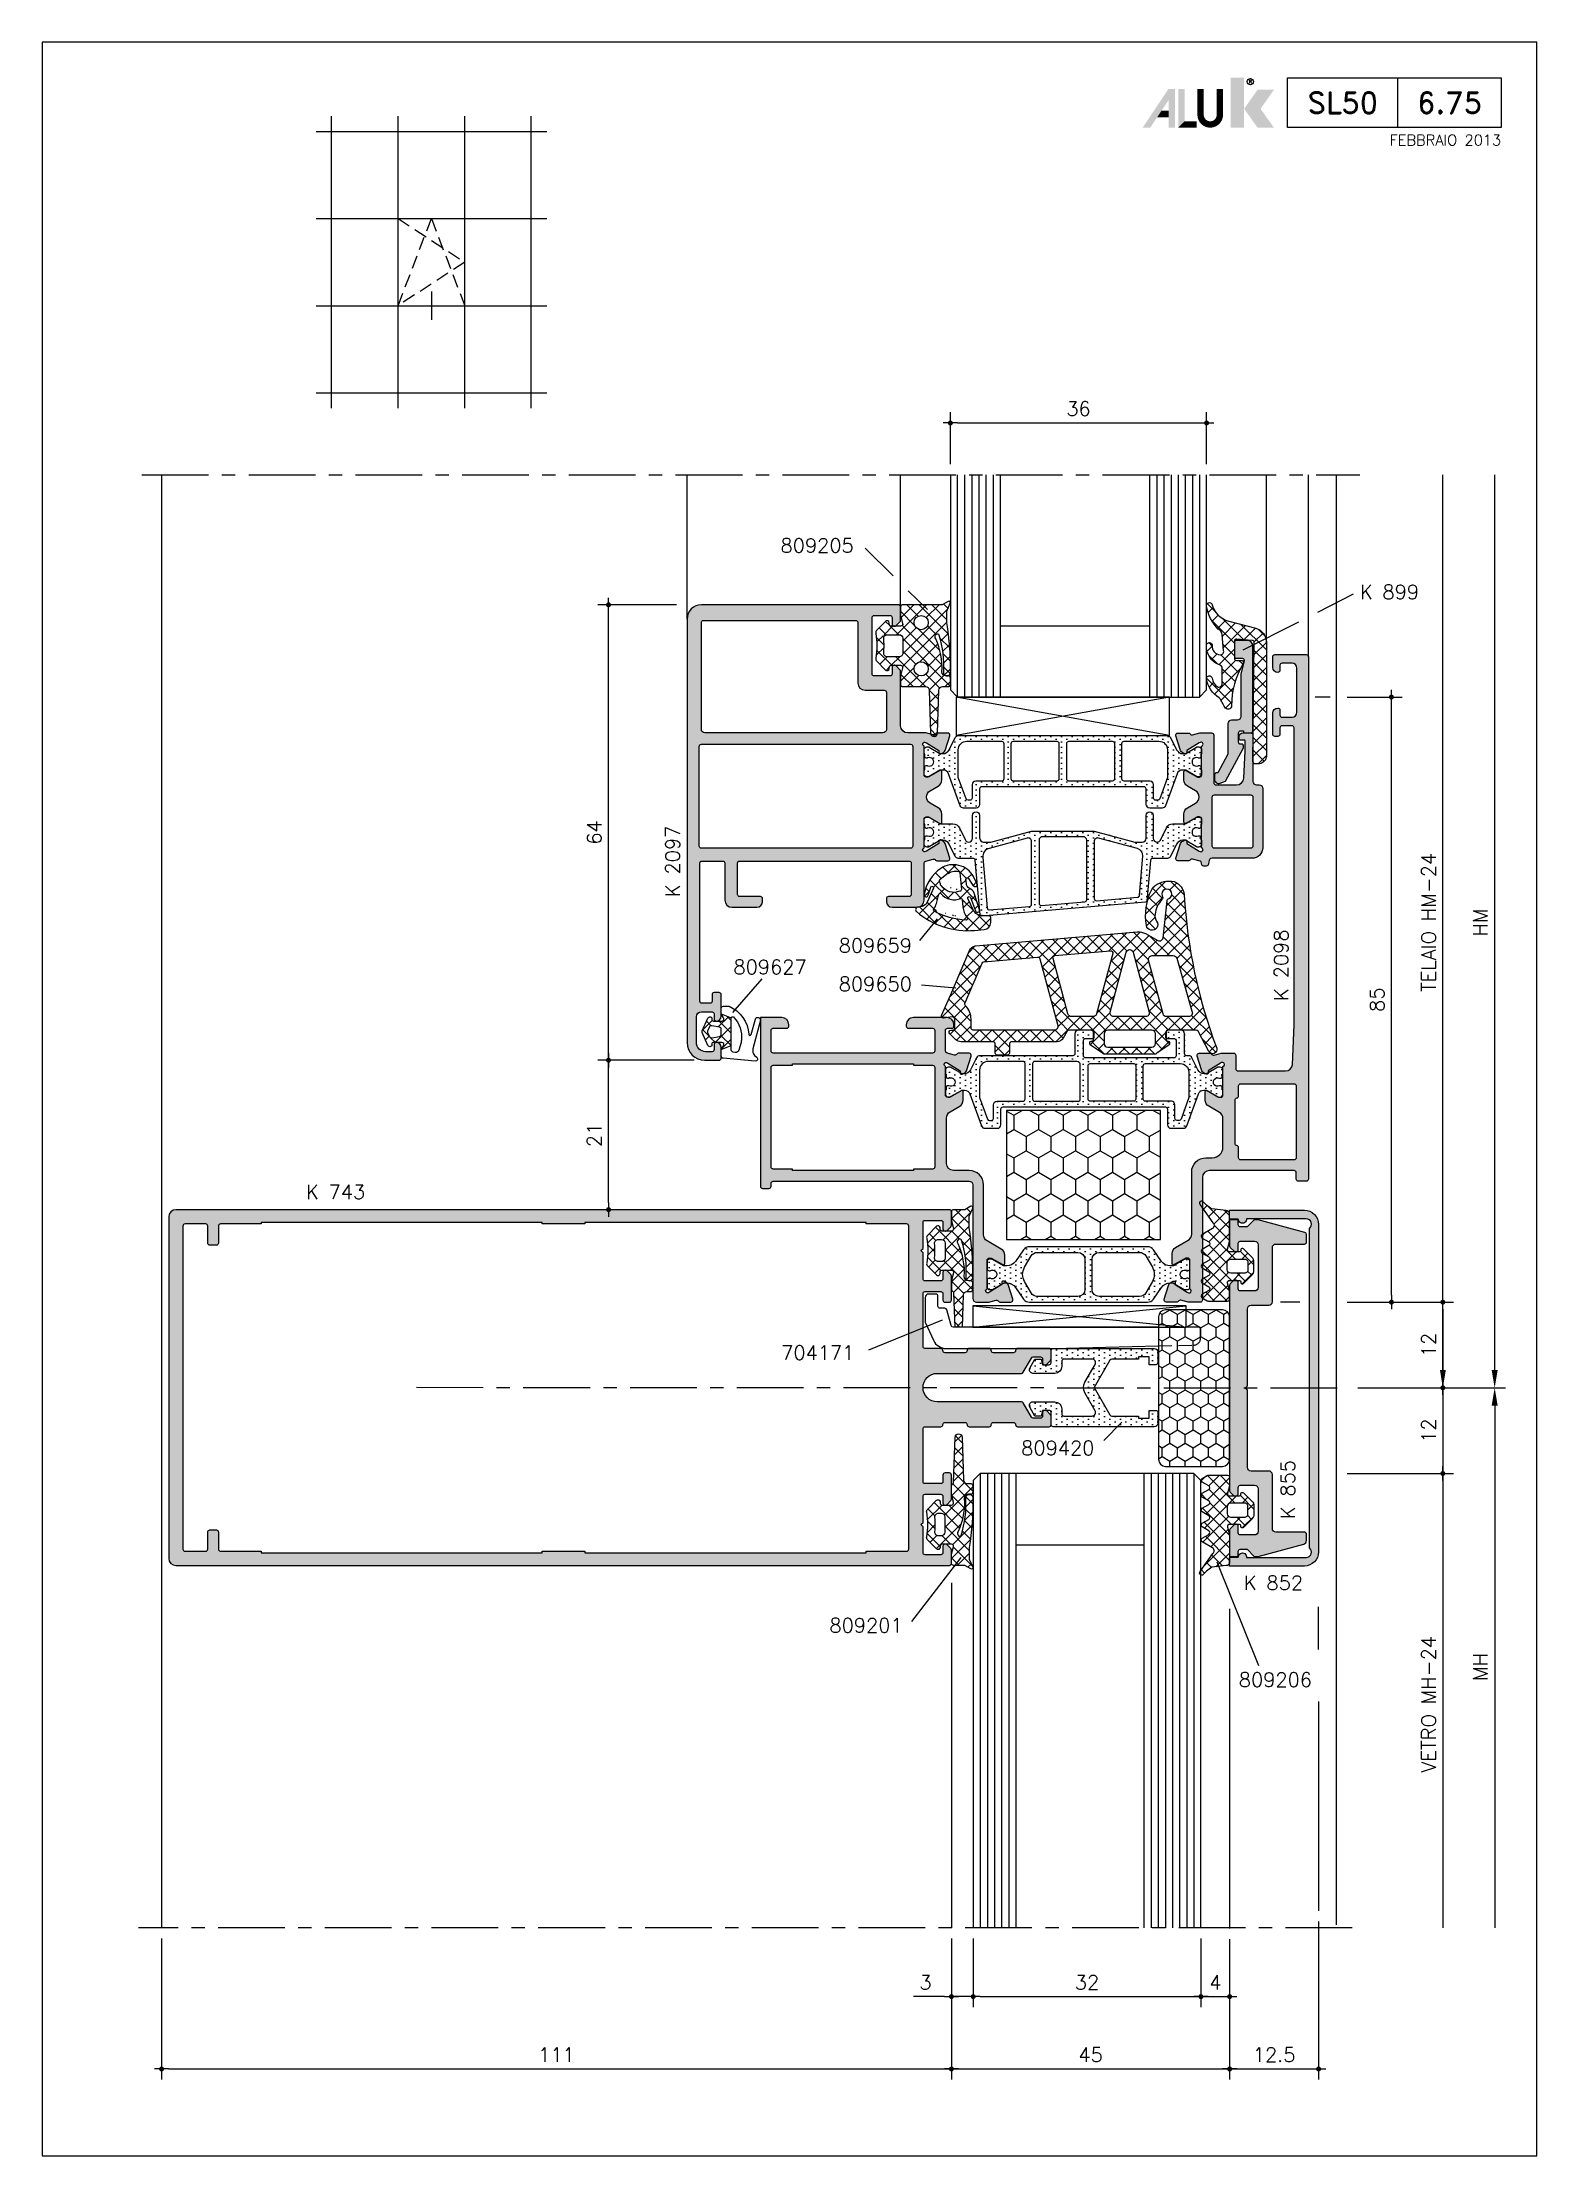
# Model space of a CAD drawing. Extents: x 0 to 4131, y -1600 to 527.
# Drawn here: x 460 to 670, y -1280 to -983 of the extents above; entities that cross this region are included whole.
import ezdxf
from ezdxf.enums import TextEntityAlignment as Align

# ---------------------------------------------------------------- set-up
doc = ezdxf.new("R2010")
doc.units = 0
doc.header["$LTSCALE"] = 7.5
doc.header["$MEASUREMENT"] = 0
doc.linetypes.add('CENTER', pattern=[2, 1.25, -0.25, 0.25, -0.25])
doc.linetypes.add('HIDDEN', pattern=[0.375, 0.25, -0.125])
doc.layers.get('0').update_dxf_attribs({"linetype": 'CONTINUOUS'})
doc.layers.get('DEFPOINTS').update_dxf_attribs({"linetype": 'CONTINUOUS'})
for name, color, linetype in [('ASSI', 1, 'CENTER'), ('FILL', 8, 'CONTINUOUS'), ('FINE', 7, 'CONTINUOUS'), ('GOMMA', 3, 'CONTINUOUS'), ('GROSSA', 4, 'CONTINUOUS'), ('MARCHIO', 7, 'CONTINUOUS'), ('NASC', 7, 'HIDDEN'), ('QUOTE', 254, 'CONTINUOUS'), ('TESTO', 2, 'CONTINUOUS'), ('TRATTEGGI', 140, 'CONTINUOUS'), ('VETRO', 6, 'CONTINUOUS')]:
    doc.layers.add(name, color=color, linetype=linetype)
doc.styles.add('RD', font='ROMAND.SHX', dxfattribs={"height": 3})
doc.styles.get("Standard").update_dxf_attribs({"font": 'romans.shx'})
doc.dimstyles.new('FRECCIA_1-1', dxfattribs={"dimtxt": 2, "dimasz": 2.5, "dimexe": 1.5, "dimexo": 1.5, "dimgap": 1, "dimtad": 3, "dimdsep": 46, "dimtxsty": 'Standard', "dimcen": 0, "dimclrt": 2, "dimaunit": 1, "dimadec": 0, "dimazin": 0, "dimtfac": 0.7, "dimtmove": 0, "dimatfit": 3, "dimfxl": 1, "dimtolj": 2, "dimarcsym": 0})
doc.dimstyles.new('SCALA_1-1$0', dxfattribs={"dimtxt": 2, "dimasz": 1, "dimexe": 1.5, "dimexo": 1.5, "dimgap": 1, "dimtad": 3, "dimdsep": 46, "dimtxsty": 'Standard', "dimblk1": 'PUNTO', "dimblk2": 'PUNTO', "dimsah": 1, "dimcen": 0.09, "dimclrt": 2, "dimadec": 0, "dimazin": 0, "dimtfac": 0.7, "dimtmove": 0, "dimatfit": 3, "dimldrblk": 'PUNTO', "dimfxl": 1, "dimtolj": 2, "dimarcsym": 0})
pattern_1 = [(225, (460, -1280), (0.8838835, -0.8838835), []), (315, (460, -1280), (0.8838835, 0.8838835), [])]
pattern_2 = [(90, (662.47586, -1225.68265), (-0.75, 0.375), [0, -0.75])]
pattern_3 = [(315, (221.0048, -1280), (0.8838835, 0.8838835), []), (45, (221.0048, -1280), (-0.8838835, 0.8838835), [])]
pattern_4 = [(225, (460, -1280), (0.8838835, -0.8838835), []), (315, (460, -1280), (0.8838835, 0.8838835), [])]

msp = doc.modelspace()

# ---------------------------------------------------------------- texts
at = {"layer": 'QUOTE', "color": 2}
for s, p in [('K 743', (497.0552, -1145.5536)), ('704171', (563.8276, -1168.1526)), ('809420', (597.5598, -1181.5498)), ('K 852', (628.8505, -1200.492)), ('809201', (570.612, -1206.4744)), ('809206', (628.1371, -1214.1125))]:
    msp.add_text(s, height=2, dxfattribs=at).set_placement(p)
msp.add_text('K 855', height=2, rotation=90, dxfattribs=at).set_placement((636.0263, -1190.5327))
at = {"layer": 'TESTO'}
for s, p in [('809205', (563.7433, -1054.7194)), ('K 899', (645.1527, -1061.241)), ('809659', (571.9201, -1110.9342)), ('809627', (557.122, -1113.9432)), ('809650', (571.9201, -1116.3392))]:
    msp.add_text(s, height=2, dxfattribs=at).set_placement(p)
for s, p in [('K 2097', (549.5728, -1103.1187)), ('K 2098', (635.089, -1117.7066))]:
    msp.add_text(s, height=2, rotation=90, dxfattribs=at).set_placement(p)

# ---------------------------------------------------------------- blocks, each defined once
blk = doc.blocks.new('NMD')
at = {"layer": 'MARCHIO'}
blk.add_line((-19.5, -12), (-19.5, -5), dxfattribs=at)
blk.add_lwpolyline([(-5, -12), (-35, -12), (-35, -5), (-5, -5)], close=True, dxfattribs=at)
at = {"layer": 'MARCHIO', "const_width": 0.894}
blk.add_lwpolyline([(-44.53, -6.56), (-44.53, -10.2, -1), (-47.23, -10.2), (-47.23, -6.56)], format="xyb", dxfattribs=at)
at = {"layer": 'MARCHIO'}
blk.add_circle((-40.23, -5.53), 0.442, dxfattribs=at)
for points in [[(-43.01, -4.96), (-41.13, -4.96), (-43.01, -12), (-41.13, -12)], [(-55.38, -12), (-54.31, -12), (-51.75, -6.56), (-51.73, -8.14)], [(-51.75, -6.56), (-51.73, -8.14), (-50.84, -6.56), (-50.84, -12)], [(-51.73, -12), (-50.84, -12), (-51.73, -8.14)], [(-50.38, -6.56), (-49.49, -6.56), (-50.38, -12), (-49.49, -11.11)], [(-39.23, -6.68), (-36.93, -6.68), (-41.11, -9.34), (-38.81, -9.34)], [(-52.73, -9.63), (-53.33, -10.53), (-51.73, -9.63), (-51.73, -10.53)], [(-49.49, -11.11), (-50.38, -12), (-47.77, -11.11), (-47.77, -12)], [(-41.11, -9.34), (-38.81, -9.34), (-39.23, -12), (-36.93, -12)]]:
    blk.add_solid(points, dxfattribs=at)
blk.add_text('R', height=0.444, dxfattribs=at).set_placement((-40.23, -5.53), align=Align.MIDDLE)
at = {"layer": 'MARCHIO', "color": 2, "style": 'RD'}
for tag, p in [('SERIE', (-27.25, -8.5)), ('PAG', (-12.25, -8.5))]:
    blk.add_attdef(tag, text='', height=3, dxfattribs=at).set_placement(p, align=Align.MIDDLE)
at = {"layer": 'MARCHIO', "color": 2}
blk.add_attdef('REVISIONE', text='', height=1.5, dxfattribs=at).set_placement((-5, -14.5), align=Align.RIGHT)
blk = doc.blocks.new('PUNTO')
blk.add_line((-1, 0), (1, 0))
at = {"const_width": 0.35}
blk.add_lwpolyline([(-0.175, 0, 1), (0.175, 0, 1)], format="xyb", close=True, dxfattribs=at)
blk = doc.blocks.new('*D499')
at = {"layer": 'DEFPOINTS', "color": 0, "transparency": 16777216}
for p in [(539.57, -1126.05), (553.11, -1126.05), (539.57, -1147.05)]:
    blk.add_point(p, dxfattribs=at)
at = {"layer": 'QUOTE', "color": 0, "lineweight": -2, "transparency": 16777216}
for p, q in [((551.61, -1126.05), (538.07, -1126.05)), ((539.57, -1146.05), (539.57, -1127.05))]:
    blk.add_line(p, q, dxfattribs=at)
for p, rotation in [((539.57, -1126.05), 90), ((539.57, -1147.05), 270)]:
    blk.add_blockref('PUNTO', p, dxfattribs=dict(at, rotation=rotation))
at = {"layer": 'QUOTE', "color": 2, "transparency": 16777216, "insert": (537.57, -1136.55), "char_height": 2, "attachment_point": 5, "rotation": 90}
blk.add_mtext('\\A2;21', dxfattribs=at)
blk = doc.blocks.new('*D500')
at = {"layer": 'DEFPOINTS', "color": 0, "transparency": 16777216}
for p in [(539.57, -1062.05), (550.61, -1062.05), (553.11, -1126.05)]:
    blk.add_point(p, dxfattribs=at)
at = {"layer": 'QUOTE', "color": 0, "lineweight": -2, "transparency": 16777216}
for p, q in [((549.11, -1062.05), (538.07, -1062.05)), ((539.57, -1125.05), (539.57, -1063.05)), ((551.61, -1126.05), (538.07, -1126.05))]:
    blk.add_line(p, q, dxfattribs=at)
for p, rotation in [((539.57, -1062.05), 90), ((539.57, -1126.05), 270)]:
    blk.add_blockref('PUNTO', p, dxfattribs=dict(at, rotation=rotation))
at = {"layer": 'QUOTE', "color": 2, "transparency": 16777216, "insert": (537.57, -1094.05), "char_height": 2, "attachment_point": 5, "rotation": 90}
blk.add_mtext('\\A2;64', dxfattribs=at)
blk = doc.blocks.new('*D485')
at = {"layer": 'DEFPOINTS', "color": 0, "transparency": 16777216}
for p in [(643.35, -1172.09), (644.07, -1247.99), (664.09, -1247.99)]:
    blk.add_point(p, dxfattribs=at)
at = {"layer": 'QUOTE', "color": 0, "lineweight": -2, "transparency": 16777216}
for p, q in [((644.85, -1172.09), (665.59, -1172.09)), ((664.09, -1174.59), (664.09, -1247.99))]:
    blk.add_line(p, q, dxfattribs=at)
at = {"layer": 'QUOTE', "color": 0, "transparency": 16777216}
blk.add_solid([(663.67, -1174.59), (664.51, -1174.59), (664.09, -1172.09)], dxfattribs=at)
at = {"layer": 'QUOTE', "color": 2, "transparency": 16777216, "insert": (662.09, -1211.29), "char_height": 2, "attachment_point": 5, "rotation": 90}
blk.add_mtext('\\A2;MH', dxfattribs=at)
blk = doc.blocks.new('_None')
blk = doc.blocks.new('*D486')
at = {"layer": 'DEFPOINTS', "color": 0, "transparency": 16777216}
for p in [(641.85, -1184.13), (644.07, -1247.99), (656.81, -1247.99)]:
    blk.add_point(p, dxfattribs=at)
at = {"layer": 'QUOTE', "color": 0, "lineweight": -2, "transparency": 16777216}
for p, q in [((643.35, -1184.13), (658.31, -1184.13)), ((656.81, -1185.13), (656.81, -1247.99))]:
    blk.add_line(p, q, dxfattribs=at)
at = {"layer": 'QUOTE', "color": 0, "lineweight": -2, "transparency": 16777216, "rotation": 90}
blk.add_blockref('PUNTO', (656.81, -1184.13), dxfattribs=at)
at = {"layer": 'QUOTE', "color": 2, "transparency": 16777216, "insert": (654.81, -1216.56), "char_height": 2, "attachment_point": 5, "rotation": 90}
blk.add_mtext('\\A2;VETRO MH-24', dxfattribs=at)
blk = doc.blocks.new('*D487')
at = {"layer": 'DEFPOINTS', "color": 0, "transparency": 16777216}
for p in [(643.35, -1172.09), (641.85, -1184.13), (656.81, -1184.13)]:
    blk.add_point(p, dxfattribs=at)
at = {"layer": 'QUOTE', "color": 0, "lineweight": -2, "transparency": 16777216}
for p, q in [((644.85, -1172.09), (658.31, -1172.09)), ((656.81, -1173.09), (656.81, -1183.13)), ((643.35, -1184.13), (658.31, -1184.13))]:
    blk.add_line(p, q, dxfattribs=at)
for p, rotation in [((656.81, -1172.09), 90), ((656.81, -1184.13), 270)]:
    blk.add_blockref('PUNTO', p, dxfattribs=dict(at, rotation=rotation))
at = {"layer": 'QUOTE', "color": 2, "transparency": 16777216, "insert": (654.81, -1178.11), "char_height": 2, "attachment_point": 5, "rotation": 90}
blk.add_mtext('\\A2;12', dxfattribs=at)
blk = doc.blocks.new('*D488')
at = {"layer": 'DEFPOINTS', "color": 0, "transparency": 16777216}
for p in [(641.85, -1160.05), (643.35, -1172.09), (656.81, -1172.09)]:
    blk.add_point(p, dxfattribs=at)
at = {"layer": 'QUOTE', "color": 0, "lineweight": -2, "transparency": 16777216}
for p, q in [((643.35, -1160.05), (658.31, -1160.05)), ((656.81, -1161.05), (656.81, -1171.09)), ((644.85, -1172.09), (658.31, -1172.09))]:
    blk.add_line(p, q, dxfattribs=at)
for p, rotation in [((656.81, -1160.05), 90), ((656.81, -1172.09), 270)]:
    blk.add_blockref('PUNTO', p, dxfattribs=dict(at, rotation=rotation))
at = {"layer": 'QUOTE', "color": 2, "transparency": 16777216, "insert": (654.81, -1166.07), "char_height": 2, "attachment_point": 5, "rotation": 90}
blk.add_mtext('\\A2;12', dxfattribs=at)
blk = doc.blocks.new('*D489')
at = {"layer": 'DEFPOINTS', "color": 0, "transparency": 16777216}
for p in [(641.85, -1075.02), (649.58, -1075.02), (641.85, -1160.05)]:
    blk.add_point(p, dxfattribs=at)
at = {"layer": 'QUOTE', "color": 0, "lineweight": -2, "transparency": 16777216}
for p, q in [((643.35, -1075.02), (651.08, -1075.02)), ((649.58, -1159.05), (649.58, -1076.02)), ((643.35, -1160.05), (651.08, -1160.05))]:
    blk.add_line(p, q, dxfattribs=at)
for p, rotation in [((649.58, -1075.02), 90), ((649.58, -1160.05), 270)]:
    blk.add_blockref('PUNTO', p, dxfattribs=dict(at, rotation=rotation))
at = {"layer": 'QUOTE', "color": 2, "transparency": 16777216, "insert": (647.58, -1117.54), "char_height": 2, "attachment_point": 5, "rotation": 90}
blk.add_mtext('\\A2;85', dxfattribs=at)
blk = doc.blocks.new('*D490')
at = {"layer": 'DEFPOINTS', "color": 0, "transparency": 16777216}
for p in [(623.61, -1036.5), (587.61, -1043.78), (623.61, -1043.78)]:
    blk.add_point(p, dxfattribs=at)
at = {"layer": 'QUOTE', "color": 0, "lineweight": -2, "transparency": 16777216}
for p, q in [((587.61, -1042.28), (587.61, -1035)), ((588.61, -1036.5), (622.61, -1036.5)), ((623.61, -1042.28), (623.61, -1035))]:
    blk.add_line(p, q, dxfattribs=at)
at = {"layer": 'QUOTE', "color": 0, "lineweight": -2, "transparency": 16777216, "rotation": 180}
blk.add_blockref('PUNTO', (587.61, -1036.5), dxfattribs=at)
at = {"layer": 'QUOTE', "color": 0, "lineweight": -2, "transparency": 16777216}
blk.add_blockref('PUNTO', (623.61, -1036.5), dxfattribs=at)
at = {"layer": 'QUOTE', "color": 2, "transparency": 16777216, "insert": (605.61, -1034.5), "char_height": 2, "attachment_point": 5}
blk.add_mtext('\\A2;36', dxfattribs=at)
blk = doc.blocks.new('*D491')
at = {"layer": 'DEFPOINTS', "color": 0, "transparency": 16777216}
for p in [(587.76, -1247.99), (590.81, -1247.99), (590.81, -1257.64)]:
    blk.add_point(p, dxfattribs=at)
at = {"layer": 'QUOTE', "color": 0, "lineweight": -2, "transparency": 16777216}
for p, q in [((587.76, -1249.49), (587.76, -1259.14)), ((590.81, -1249.49), (590.81, -1259.14)), ((586.76, -1257.64), (582.43, -1257.64)), ((590.81, -1257.64), (587.76, -1257.64)), ((591.81, -1257.64), (592.81, -1257.64))]:
    blk.add_line(p, q, dxfattribs=at)
blk.add_blockref('PUNTO', (587.76, -1257.64), dxfattribs=at)
at = {"layer": 'QUOTE', "color": 0, "lineweight": -2, "transparency": 16777216, "rotation": 180}
blk.add_blockref('PUNTO', (590.81, -1257.64), dxfattribs=at)
at = {"layer": 'QUOTE', "color": 2, "transparency": 16777216, "insert": (584.1, -1255.64), "char_height": 2, "attachment_point": 5}
blk.add_mtext('\\A2;3', dxfattribs=at)
blk = doc.blocks.new('*D492')
at = {"layer": 'DEFPOINTS', "color": 0, "transparency": 16777216}
for p in [(590.81, -1247.99), (622.81, -1247.99), (622.81, -1257.64)]:
    blk.add_point(p, dxfattribs=at)
at = {"layer": 'QUOTE', "color": 0, "lineweight": -2, "transparency": 16777216}
for p, q in [((590.81, -1249.49), (590.81, -1259.14)), ((622.81, -1249.49), (622.81, -1259.14)), ((591.81, -1257.64), (621.81, -1257.64))]:
    blk.add_line(p, q, dxfattribs=at)
at = {"layer": 'QUOTE', "color": 0, "lineweight": -2, "transparency": 16777216, "rotation": 180}
blk.add_blockref('PUNTO', (590.81, -1257.64), dxfattribs=at)
at = {"layer": 'QUOTE', "color": 0, "lineweight": -2, "transparency": 16777216}
blk.add_blockref('PUNTO', (622.81, -1257.64), dxfattribs=at)
at = {"layer": 'QUOTE', "color": 2, "transparency": 16777216, "insert": (606.81, -1255.64), "char_height": 2, "attachment_point": 5}
blk.add_mtext('\\A2;32', dxfattribs=at)
blk = doc.blocks.new('*D493')
at = {"layer": 'DEFPOINTS', "color": 0, "transparency": 16777216}
for p in [(622.81, -1247.99), (626.85, -1248.07), (626.85, -1257.64)]:
    blk.add_point(p, dxfattribs=at)
at = {"layer": 'QUOTE', "color": 0, "lineweight": -2, "transparency": 16777216}
for p, q in [((622.81, -1249.49), (622.81, -1259.14)), ((626.85, -1249.57), (626.85, -1259.14)), ((623.81, -1257.64), (625.85, -1257.64))]:
    blk.add_line(p, q, dxfattribs=at)
at = {"layer": 'QUOTE', "color": 0, "lineweight": -2, "transparency": 16777216, "rotation": 180}
blk.add_blockref('PUNTO', (622.81, -1257.64), dxfattribs=at)
at = {"layer": 'QUOTE', "color": 0, "lineweight": -2, "transparency": 16777216}
blk.add_blockref('PUNTO', (626.85, -1257.64), dxfattribs=at)
at = {"layer": 'QUOTE', "color": 2, "transparency": 16777216, "insert": (624.83, -1255.64), "char_height": 2, "attachment_point": 5}
blk.add_mtext('\\A2;4', dxfattribs=at)
blk = doc.blocks.new('*D494')
at = {"layer": 'DEFPOINTS', "color": 0, "transparency": 16777216}
for p in [(476.76, -1247.99), (587.76, -1247.99), (587.76, -1267.81)]:
    blk.add_point(p, dxfattribs=at)
at = {"layer": 'QUOTE', "color": 0, "lineweight": -2, "transparency": 16777216}
for p, q in [((476.76, -1249.49), (476.76, -1269.31)), ((587.76, -1249.49), (587.76, -1269.31)), ((477.76, -1267.81), (586.76, -1267.81))]:
    blk.add_line(p, q, dxfattribs=at)
at = {"layer": 'QUOTE', "color": 0, "lineweight": -2, "transparency": 16777216, "rotation": 180}
blk.add_blockref('PUNTO', (476.76, -1267.81), dxfattribs=at)
at = {"layer": 'QUOTE', "color": 0, "lineweight": -2, "transparency": 16777216}
blk.add_blockref('PUNTO', (587.76, -1267.81), dxfattribs=at)
at = {"layer": 'QUOTE', "color": 2, "transparency": 16777216, "insert": (532.26, -1265.81), "char_height": 2, "attachment_point": 5}
blk.add_mtext('\\A2;111', dxfattribs=at)
blk = doc.blocks.new('*D495')
at = {"layer": 'DEFPOINTS', "color": 0, "transparency": 16777216}
for p in [(587.76, -1247.99), (626.85, -1248.07), (626.85, -1267.81)]:
    blk.add_point(p, dxfattribs=at)
at = {"layer": 'QUOTE', "color": 0, "lineweight": -2, "transparency": 16777216}
for p, q in [((587.76, -1249.49), (587.76, -1269.31)), ((626.85, -1249.57), (626.85, -1269.31)), ((588.76, -1267.81), (625.85, -1267.81))]:
    blk.add_line(p, q, dxfattribs=at)
at = {"layer": 'QUOTE', "color": 0, "lineweight": -2, "transparency": 16777216, "rotation": 180}
blk.add_blockref('PUNTO', (587.76, -1267.81), dxfattribs=at)
at = {"layer": 'QUOTE', "color": 0, "lineweight": -2, "transparency": 16777216}
blk.add_blockref('PUNTO', (626.85, -1267.81), dxfattribs=at)
at = {"layer": 'QUOTE', "color": 2, "transparency": 16777216, "insert": (607.31, -1265.81), "char_height": 2, "attachment_point": 5}
blk.add_mtext('\\A2;45', dxfattribs=at)
blk = doc.blocks.new('*D496')
at = {"layer": 'DEFPOINTS', "color": 0, "transparency": 16777216}
for p in [(639.35, -1245.6), (626.85, -1248.07), (639.35, -1267.81)]:
    blk.add_point(p, dxfattribs=at)
at = {"layer": 'QUOTE', "color": 0, "lineweight": -2, "transparency": 16777216}
for p, q in [((639.35, -1247.1), (639.35, -1269.31)), ((626.85, -1249.57), (626.85, -1269.31)), ((627.85, -1267.81), (638.35, -1267.81))]:
    blk.add_line(p, q, dxfattribs=at)
at = {"layer": 'QUOTE', "color": 0, "lineweight": -2, "transparency": 16777216, "rotation": 180}
blk.add_blockref('PUNTO', (626.85, -1267.81), dxfattribs=at)
at = {"layer": 'QUOTE', "color": 0, "lineweight": -2, "transparency": 16777216}
blk.add_blockref('PUNTO', (639.35, -1267.81), dxfattribs=at)
at = {"layer": 'QUOTE', "color": 2, "transparency": 16777216, "insert": (633.1, -1265.81), "char_height": 2, "attachment_point": 5}
blk.add_mtext('\\A2;12.5', dxfattribs=at)
blk = doc.blocks.new('*D497')
at = {"layer": 'DEFPOINTS', "color": 0, "transparency": 16777216}
for p in [(645.13, -1043.78), (664.09, -1043.78), (643.35, -1172.09)]:
    blk.add_point(p, dxfattribs=at)
at = {"layer": 'QUOTE', "color": 0, "lineweight": -2, "transparency": 16777216}
for p, q in [((664.09, -1169.59), (664.09, -1043.78)), ((644.85, -1172.09), (665.59, -1172.09))]:
    blk.add_line(p, q, dxfattribs=at)
at = {"layer": 'QUOTE', "color": 0, "transparency": 16777216}
blk.add_solid([(663.67, -1169.59), (664.51, -1169.59), (664.09, -1172.09)], dxfattribs=at)
at = {"layer": 'QUOTE', "color": 2, "transparency": 16777216, "insert": (662.09, -1106.68), "char_height": 2, "attachment_point": 5, "rotation": 90}
blk.add_mtext('\\A2;HM', dxfattribs=at)
blk = doc.blocks.new('*D498')
at = {"layer": 'DEFPOINTS', "color": 0, "transparency": 16777216}
for p in [(645.13, -1043.78), (656.81, -1043.78), (643.35, -1172.09)]:
    blk.add_point(p, dxfattribs=at)
at = {"layer": 'QUOTE', "color": 0, "lineweight": -2, "transparency": 16777216}
for p, q in [((656.81, -1169.59), (656.81, -1043.78)), ((644.85, -1172.09), (658.31, -1172.09))]:
    blk.add_line(p, q, dxfattribs=at)
at = {"layer": 'QUOTE', "color": 0, "transparency": 16777216}
blk.add_solid([(656.4, -1169.59), (657.23, -1169.59), (656.81, -1172.09)], dxfattribs=at)
at = {"layer": 'QUOTE', "color": 2, "transparency": 16777216, "insert": (654.81, -1106.68), "char_height": 2, "attachment_point": 5, "rotation": 90}
blk.add_mtext('\\A2;TELAIO HM-24', dxfattribs=at)

# ---------------------------------------------------------------- dimensions: what is measured, and where the dimension line sits
at = {"layer": 'QUOTE'}
for base, p1, p2, picture, middle in [((623.6083, -1036.5013), (587.6083, -1043.7752), (623.6083, -1043.7752), '*D490', (605.6083, -1034.5013)), ((587.7619, -1267.8062), (476.7597, -1247.9896), (587.7619, -1247.9896), '*D494', (532.2608, -1265.8062))]:
    dim = msp.add_linear_dim(base=base, p1=p1, p2=p2, dimstyle='SCALA_1-1$0', dxfattribs=at)
    dim.commit()
    dim.dimension.update_dxf_attribs({"geometry": picture, "text_midpoint": middle})
for base, p1, p2, text, dimstyle, override, picture, middle in [((664.0892, -1043.7752), (643.3471, -1172.0902), (645.1346, -1043.7752), 'HM', 'FRECCIA_1-1', {"dimblk2": 'None', "dimsah": 1, "dimse2": 1}, '*D497', (662.0892, -1106.6827)), ((656.8145, -1043.7752), (643.3471, -1172.0902), (645.1346, -1043.7752), 'TELAIO HM-24', 'FRECCIA_1-1', {"dimblk2": 'None', "dimsah": 1, "dimse2": 1}, '*D498', (654.8145, -1106.6827)), ((664.0892, -1247.9896), (643.3471, -1172.0902), (644.0747, -1247.9896), 'MH', 'FRECCIA_1-1', {"dimblk2": 'None', "dimsah": 1, "dimse2": 1}, '*D485', (662.0892, -1211.2899)), ((656.8145, -1247.9896), (641.8471, -1184.131), (644.0747, -1247.9896), 'VETRO MH-24', 'SCALA_1-1$0', {"dimblk2": 'None', "dimse2": 1}, '*D486', (654.8145, -1216.5603))]:
    dim = msp.add_linear_dim(base=base, p1=p1, p2=p2, angle=90, text=text, dimstyle=dimstyle, override=override, dxfattribs=at)
    dim.commit()
    dim.dimension.update_dxf_attribs({"geometry": picture, "text_midpoint": middle})
for base, p1, p2, override, picture, middle in [((539.5746, -1062.0546), (553.1121, -1126.0546), (550.6121, -1062.0546), {"dimtmove": 1}, '*D500', (537.5746, -1094.0546)), ((649.5808, -1075.0166), (641.8471, -1160.0546), (641.8471, -1075.0166), {"dimdec": 1}, '*D489', (647.5808, -1117.5356)), ((656.8145, -1172.0902), (641.8471, -1160.0546), (643.3471, -1172.0902), {"dimdec": 1}, '*D488', (654.8145, -1166.0724)), ((656.8145, -1184.131), (643.3471, -1172.0902), (641.8471, -1184.131), {"dimdec": 1}, '*D487', (654.8145, -1178.1106))]:
    dim = msp.add_linear_dim(base=base, p1=p1, p2=p2, angle=90, dimstyle='SCALA_1-1$0', override=override, dxfattribs=at)
    dim.commit()
    dim.dimension.update_dxf_attribs({"geometry": picture, "text_midpoint": middle})
dim = msp.add_linear_dim(base=(539.5746, -1126.0546), p1=(539.5746, -1147.0546), p2=(553.1121, -1126.0546), angle=90, dimstyle='SCALA_1-1$0', dxfattribs=at)
dim.commit()
dim.dimension.update_dxf_attribs({"geometry": '*D499', "text_midpoint": (537.5746, -1136.5546)})
for base, p1, p2, override, picture, middle in [((639.3471, -1267.8062), (626.85, -1248.066), (639.3471, -1245.5995), {"dimtmove": 1}, '*D496', (633.0985, -1265.8062)), ((622.8122, -1257.6401), (590.8122, -1247.9896), (622.8122, -1247.9896), {"dimdec": 1, "dimtmove": 1}, '*D492', (606.8122, -1255.6401)), ((626.85, -1257.6401), (622.8122, -1247.9896), (626.85, -1248.066), {"dimdec": 1, "dimtmove": 1}, '*D493', (624.8311, -1255.6401))]:
    dim = msp.add_linear_dim(base=base, p1=p1, p2=p2, dimstyle='SCALA_1-1$0', override=override, dxfattribs=at)
    dim.commit()
    dim.dimension.update_dxf_attribs({"geometry": picture, "text_midpoint": middle})
dim = msp.add_linear_dim(base=(590.8122, -1257.6401), p1=(587.7619, -1247.9896), p2=(590.8122, -1247.9896), text='3', dimstyle='SCALA_1-1$0', override={"dimdec": 1, "dimtmove": 0}, dxfattribs=at)
dim.commit()
dim.dimension.update_dxf_attribs({"geometry": '*D491', "text_midpoint": (584.0952, -1257.6401), "dimtype": 160})
dim = msp.add_linear_dim(base=(626.85, -1267.8062), p1=(587.7619, -1247.9896), p2=(626.85, -1248.066), text='45', dimstyle='SCALA_1-1$0', override={"dimtmove": 1}, dxfattribs=at)
dim.commit()
dim.dimension.update_dxf_attribs({"geometry": '*D495', "text_midpoint": (607.3059, -1265.8062)})

# ---------------------------------------------------------------- hatches: boundary and pattern name
at = {"layer": 'FILL'}
h = msp.add_hatch(color=253, dxfattribs=at)
h.paths.add_polyline_path([(587.5362, -1080.4688, 0.5062416), (587.2499, -1080.0791), (585.696, -1080.0791, 0.26778842), (585.5236, -1080.1802, -0.35298496), (585.1731, -1080.3182), (584.1733, -1080.0546), (581.6121, -1080.0546, -0.41421356), (580.6121, -1079.0546), (580.6121, -1071.3789, 0.19891237), (580.5243, -1071.1668), (580, -1070.6425, 0.23202478), (579.75, -1070.557, 0.45178835), (579.4121, -1070.8546), (579.4121, -1071.7546, -0.41421356), (579.1121, -1072.0546), (576.9121, -1072.0546, -0.41421356), (576.6121, -1071.7546), (576.6121, -1063.8546, -0.41421356), (576.9121, -1063.5546), (579.1121, -1063.5546, -0.41421356), (579.4121, -1063.8546), (579.4121, -1064.7546, 0.45178835), (579.75, -1065.0522, 0.23202478), (580, -1064.9668), (580.5243, -1064.4425, 0.19891237), (580.6121, -1064.2304), (580.6121, -1062.3546, 0.41421356), (580.3121, -1062.0546), (552.6121, -1062.0546, 0.41421356), (550.6121, -1064.0546), (550.6121, -1123.5546, 0.41421356), (553.1121, -1126.0546), (555.1121, -1126.0546, 0.41421356), (555.4121, -1125.7546), (555.4121, -1124.2546, 0.41421356), (554.7121, -1123.5546, 0.41421356), (554.4121, -1123.8546), (554.4121, -1124.5546, -0.41421356), (554.1121, -1124.8546), (553.2121, -1124.8546, -0.41421356), (551.9121, -1123.5546), (551.9121, -1119.9546, -0.41421356), (552.6121, -1119.2546), (554.1121, -1119.2546, -0.41421356), (554.4121, -1119.5546), (554.4121, -1120.2546, 0.41421356), (554.7121, -1120.5546, 0.41421356), (555.4121, -1119.8546), (555.4121, -1118.0546), (555.4121, -1116.8546, 0.41421356), (555.1121, -1116.5546), (554.4121, -1116.5546, 0.41421356), (554.1121, -1116.8546), (554.1121, -1117.7546, -0.41421356), (553.8121, -1118.0546), (552.7121, -1118.0546, -0.41421356), (552.4121, -1117.7546), (552.4121, -1098.3546, -0.41421356), (552.7121, -1098.0546), (555.6121, -1098.0546, -0.41421356), (555.9121, -1098.3546), (555.9121, -1103.5546, 0.41421356), (556.9121, -1104.5546), (560.4121, -1104.5546, 0.41421356), (561.2121, -1103.7546), (561.2121, -1103.3546, 0.41421356), (560.9121, -1103.0546), (558.0121, -1103.0546, -0.41421356), (557.7121, -1102.7546), (557.7121, -1098.3546, -0.41421356), (558.0121, -1098.0546), (581.8121, -1098.0546, -0.41421356), (582.1121, -1098.3546), (582.1121, -1102.7546, -0.41421356), (581.8121, -1103.0546), (578.9121, -1103.0546, 0.41421356), (578.6121, -1103.3546), (578.6121, -1103.7546, 0.41421356), (579.4121, -1104.5546), (582.9121, -1104.5546, 0.41421356), (583.9121, -1103.5546), (583.9121, -1098.3547, -0.34059107), (584.1357, -1098.0646), (585.1731, -1097.7911, -0.35298496), (585.5236, -1097.929, 0.26778842), (585.696, -1098.0302), (587.2499, -1098.0302, 0.5062416), (587.5362, -1097.6404), (586.9342, -1095.7198, 0.19891237), (586.5415, -1095.25), (586.2604, -1095.1031, 0.57735027), (585.9679, -1095.2887), (585.98, -1095.5772), (584.2719, -1096.6612, -0.14232874), (583.9504, -1096.7546), (583.9121, -1096.7546, -0.70710678), (583.9121, -1096.189), (583.9121, -1092.1546, -0.41421356), (584.2121, -1091.8546), (584.5121, -1091.8546), (586.1121, -1092.7784, 0.57735027), (586.4121, -1092.6052), (586.4121, -1091.4505, 0.26794919), (585.9121, -1090.5845), (584.7624, -1089.9207, -0.57735027), (584.7624, -1088.1886), (585.9121, -1087.5248, 0.26794919), (586.4121, -1086.6588), (586.4121, -1085.5041, 0.57735027), (586.1121, -1085.3309), (584.5121, -1086.2546), (584.2121, -1086.2546, -0.41421356), (583.9121, -1085.9546), (583.9121, -1081.9203, -0.70710678), (583.9121, -1081.3546), (583.9504, -1081.3546, -0.14232874), (584.2719, -1081.4481), (585.98, -1082.5321), (585.9679, -1082.8205, 0.57735027), (586.2604, -1083.0062), (586.5415, -1082.8592, 0.19891237), (586.9342, -1082.3895)])
h.paths.add_polyline_path([(582.3121, -1081.9546), (582.3121, -1095.9546, -0.41421356), (582.0121, -1096.2546), (552.6121, -1096.2546, -0.41421356), (552.3121, -1095.9546), (552.3121, -1081.9546, -0.41421356), (552.6121, -1081.6546), (582.0121, -1081.6546, -0.41421356)], flags=16)
h.paths.add_polyline_path([(578.1121, -1080.0546), (553.1121, -1080.0546, -0.41421356), (552.6121, -1079.5546), (552.6121, -1064.5546, -0.41421356), (552.9121, -1064.2546), (574.3121, -1064.2546, -0.41421356), (574.6121, -1064.5546), (574.6121, -1073.0546, 0.41421356), (575.6121, -1074.0546), (578.3121, -1074.0546, -0.41421356), (578.6121, -1074.3546), (578.6121, -1079.5546, -0.41421356)], flags=17)
h.paths.add_polyline_path([(631.0075, -1087.3662), (630.6075, -1087.3662, -0.41421356), (630.1075, -1086.8662), (630.1075, -1080.3546, 0.41421356), (629.8075, -1080.0546), (628.7075, -1080.0546, 0.41421356), (628.2075, -1080.5546), (628.2075, -1080.9546, 0.41421356), (628.3075, -1081.0546), (629.0075, -1081.0546), (629.0075, -1082.5564), (628.8207, -1086.4146, -0.40011302), (627.8219, -1087.3662), (624.9121, -1087.3662, -0.41421356), (624.6121, -1087.0662), (624.6121, -1080.3546, 0.41421356), (624.3121, -1080.0546), (622.6509, -1080.0546), (621.6511, -1080.3182, -0.35298496), (621.3007, -1080.1802, 0.26778842), (621.1282, -1080.0791), (619.5743, -1080.0791, 0.5062416), (619.288, -1080.4688), (619.89, -1082.3895, 0.19891237), (620.2828, -1082.8592), (620.5639, -1083.0062, 0.57735027), (620.8563, -1082.8205), (620.8442, -1082.5321), (622.5523, -1081.4481, -0.14232874), (622.8738, -1081.3546), (622.9121, -1081.3546, -0.70710678), (622.9121, -1081.9203), (622.9121, -1085.9546, -0.41421356), (622.6121, -1086.2546), (622.3121, -1086.2546), (620.7121, -1085.3309, 0.57735027), (620.4121, -1085.5041), (620.4121, -1086.6588, 0.26794919), (620.9121, -1087.5248), (622.0619, -1088.1886, -0.57735027), (622.0619, -1089.9207), (620.9121, -1090.5845, 0.26794919), (620.4121, -1091.4505), (620.4121, -1092.6052, 0.57735027), (620.7121, -1092.7784), (622.3121, -1091.8546), (622.6121, -1091.8546, -0.41421356), (622.9121, -1092.1546), (622.9121, -1096.189, -0.70710678), (622.9121, -1096.7546), (622.8738, -1096.7546, -0.14232874), (622.5523, -1096.6612), (620.8442, -1095.5772), (620.8563, -1095.2887, 0.57735027), (620.5639, -1095.1031), (620.2828, -1095.25, 0.19891237), (619.89, -1095.7198), (619.288, -1097.6404, 0.5062416), (619.5743, -1098.0302), (621.1282, -1098.0302, 0.26778842), (621.3007, -1097.929, -0.35298496), (621.6511, -1097.7911), (622.6886, -1098.0646, -0.34059107), (622.9121, -1098.3547), (622.9121, -1098.4575, 0.40464364), (623.2121, -1098.7646), (623.558, -1098.7646, 0.40736844), (623.858, -1098.4546), (623.9121, -1098.1636, -0.41421356), (624.4121, -1097.6636), (630.0075, -1097.6636, 0.41421356), (631.5075, -1096.1636), (631.5075, -1087.8662, 0.41421356)])
h.paths.add_polyline_path([(624.7111, -1088.7636), (629.8075, -1088.7636, -0.41421356), (630.1075, -1089.0636), (630.1075, -1095.9636, -0.41421356), (629.8075, -1096.2636), (624.7111, -1096.2636, -0.41421356), (624.4111, -1095.9636), (624.4111, -1089.0636, -0.41421356)], flags=16)
h = msp.add_hatch(dxfattribs=at)
h.set_pattern_fill('ANSI37', color=137, scale=10, angle=180, style=0)
h.set_pattern_definition(pattern_1)
h.paths.add_polyline_path([(585.9019, -1066.0813, -0.00380932), (585.9686, -1066.2791, -0.00169038), (585.969, -1066.2803, -0.09779405), (586.6174, -1071.547, 0.95853345), (587.6161, -1071.5741, 0.04414622), (587.1121, -1064.5622), (587.1121, -1062.9475), (587.5956, -1061.8343, 0.71951495), (587.3137, -1061.5805), (586.4746, -1062.0546), (580.9121, -1062.0546, 0.41421356), (580.6121, -1062.3546), (580.6121, -1063.556, 0.06554346), (580.6223, -1063.6337), (581.0031, -1065.0546), (579.0513, -1065.0546), (579.0095, -1064.5773, 0.63707026), (578.4985, -1064.3913), (577.268, -1065.6219, 0.2448502), (577.1292, -1066.0625, -0.08777723), (577.1292, -1069.5468, 0.2448502), (577.268, -1069.9874), (578.4985, -1071.2179, 0.63707026), (579.0095, -1071.0319), (579.0513, -1070.5546), (581.0031, -1070.5546), (580.6121, -1072.0137), (580.6121, -1073.2546, 0.41421356), (580.9121, -1073.5546), (584.6121, -1073.5546), (584.8124, -1080.07, 0.96973923), (585.8119, -1080.07), (586.0121, -1073.5546), (587.3121, -1073.5546, 0.41421356), (587.6121, -1073.2546), (587.6121, -1072.3546, 0.41421356), (587.3121, -1072.0546), (586.571, -1072.0546, 0.00320284), (586.5891, -1071.8801, -0.23403943), (586.4173, -1071.3761, 0.12651634), (585.5453, -1066.849, -0.55235708)])
h.paths.add_polyline_path([(582.5086, -1064.5546, -1), (584.5086, -1064.5546, -1)], flags=16)
h.paths.add_polyline_path([(580.9121, -1069.3546), (578.1734, -1069.3546, 0.07013941), (578.1734, -1066.2546), (580.9121, -1066.2546)], flags=16)
h.paths.add_polyline_path([(584.5086, -1071.0546, -1), (582.5086, -1071.0546, -1)], flags=16)
h = msp.add_hatch(dxfattribs=at)
h.set_pattern_fill('ANSI37', color=137, scale=10, angle=180, style=0)
h.set_pattern_definition(pattern_1)
h.paths.add_polyline_path([(625.8044, -1066.2057), (626.0031, -1068.5171, -0.46100631), (625.5195, -1069.1038, -0.40370123), (624.39, -1067.76, 1.03204458), (623.5913, -1067.7925, 0.31511901), (625.4061, -1070.5055, -0.35903669), (625.8107, -1070.9963), (625.8107, -1073.1185, -0.38386404), (625.363, -1073.6157, -0.10127841), (625.1514, -1073.577, -0.20568732), (624.3838, -1072.3628, 0.979987), (623.5937, -1072.4874, 0.22233008), (625.3948, -1075.1141, -0.04931325), (626.1724, -1076.449, 0.81224545), (627.1271, -1076.233, -0.14408978), (628.7675, -1070.3106, 0.58410866), (628.5107, -1069.8554), (627.8115, -1069.8564, -0.41499225), (627.5107, -1069.5564), (627.5107, -1067.1624, -0.44001053), (627.8369, -1066.8636), (630.0337, -1067.0558, -0.39576376), (630.3075, -1067.3618), (630.1075, -1084.1136, 0.41421356), (630.4075, -1084.4136), (630.8075, -1084.4136, 0.37501134), (632.0075, -1083.4136), (632.0075, -1067.2882, 0.33945426), (630.5252, -1065.3564), (626.7159, -1064.3357, -0.27871154), (624.3617, -1061.9238, 0.8124734), (623.6123, -1062.195, 0.15216141), (625.2422, -1065.4731, -0.24469844)])
h = msp.add_hatch(color=253, dxfattribs=at)
h.paths.add_polyline_path([(590.5362, -1125.4688, 0.5062416), (590.2499, -1125.0791), (588.696, -1125.0791, 0.26778842), (588.5236, -1125.1802, -0.35298496), (588.1731, -1125.3182), (587.1357, -1125.0447, -0.34059107), (586.9121, -1124.7546), (586.9121, -1121.8546, -0.41421356), (587.2121, -1121.5546), (587.8121, -1121.5546, 0.41421356), (588.1121, -1121.2546), (588.1121, -1121.0546, 0.41421356), (587.1121, -1120.0546), (582.4121, -1120.0546, 0.41421356), (581.4121, -1121.0546), (581.4121, -1121.2546, 0.41421356), (581.7121, -1121.5546), (585.1121, -1121.5546, -0.41421356), (585.4121, -1121.8546), (585.4121, -1124.7546, -0.41421356), (585.1121, -1125.0546), (562.7121, -1125.0546, -0.41421356), (562.4121, -1124.7546), (562.4121, -1121.8546, -0.41421356), (562.7121, -1121.5546), (564.6121, -1121.5546, 0.41421356), (564.9121, -1121.2546), (564.9121, -1121.0546, 0.41421356), (563.9121, -1120.0546), (560.9121, -1120.0546), (560.9121, -1143.7546, 0.41421356), (561.2121, -1144.0546), (562.1121, -1144.0546, 0.41421356), (562.4121, -1143.7546), (562.4121, -1143.3546, -0.41421356), (562.7121, -1143.0546), (590.2619, -1143.0546, -0.41421356), (590.7619, -1143.5546), (590.7619, -1159.5546, 0.41421357), (591.2619, -1160.0546), (593.0231, -1160.0546), (594.0228, -1159.7911, -0.35298496), (594.3733, -1159.929, 0.26778842), (594.5458, -1160.0302), (596.0997, -1160.0302, 0.5062416), (596.3859, -1159.6404), (595.784, -1157.7198, 0.19891237), (595.3912, -1157.25), (595.1101, -1157.1031, 0.57735027), (594.8177, -1157.2887), (594.8298, -1157.5772), (593.1217, -1158.6612, -0.14232874), (592.8001, -1158.7546), (592.7619, -1158.7546, -0.70710678), (592.7619, -1158.189), (592.7619, -1154.1546, -0.41421356), (593.0619, -1153.8546), (593.2815, -1153.8546, -0.1316525), (593.4315, -1153.8948), (594.9619, -1154.7784, 0.57735027), (595.2619, -1154.6052), (595.2619, -1153.4505, 0.26794919), (594.7619, -1152.5845), (592.7619, -1151.4298, -0.26794919), (592.2619, -1150.5637), (592.2619, -1143.5546, 0.41421356), (590.2619, -1141.5546), (588.0624, -1141.5546, -0.41421356), (587.0624, -1140.5546), (587.0624, -1134.1701, -0.26794919), (587.5624, -1133.3041), (588.9121, -1132.5248, 0.26794919), (589.4121, -1131.6588), (589.4121, -1130.5041, 0.57735027), (589.1121, -1130.3309), (587.5817, -1131.2144, -0.1316525), (587.4317, -1131.2546), (587.2121, -1131.2546, -0.41421356), (586.9121, -1130.9546), (586.9121, -1126.9203, -0.70710678), (586.9121, -1126.3546), (586.9504, -1126.3546, -0.14232874), (587.2719, -1126.4481), (588.98, -1127.5321), (588.9679, -1127.8205, 0.57735027), (589.2604, -1128.0062), (589.5415, -1127.8592, 0.19891237), (589.9342, -1127.3895)])
h.paths.add_polyline_path([(585.4121, -1127.0546), (585.4121, -1141.0546, -0.41421356), (585.1121, -1141.3546), (582.4121, -1141.3546), (582.4121, -1141.5546), (565.4121, -1141.5546), (565.4121, -1141.3546), (562.7121, -1141.3546, -0.41421356), (562.4121, -1141.0546), (562.4121, -1127.0546, -0.41421356), (562.7121, -1126.7546), (565.4121, -1126.7546), (565.4121, -1126.5546), (582.4121, -1126.5546), (582.4121, -1126.7546), (585.1121, -1126.7546, -0.41421356)], flags=16)
h.paths.add_polyline_path([(627.7134, -1125.3546, 0.41421356), (627.4134, -1125.0546), (625.6514, -1125.0546), (624.6516, -1125.3182, -0.35298496), (624.3011, -1125.1802, 0.26778842), (624.1287, -1125.0791), (622.5748, -1125.0791, 0.5062416), (622.2885, -1125.4688), (622.8905, -1127.3895, 0.19891237), (623.2833, -1127.8592), (623.5643, -1128.0062, 0.57735027), (623.8568, -1127.8205), (623.8447, -1127.5321), (625.5528, -1126.4481, -0.14232874), (625.8743, -1126.3546), (625.9126, -1126.3546, -0.70710678), (625.9126, -1126.9203), (625.9126, -1130.9546, -0.41421356), (625.6126, -1131.2546), (625.393, -1131.2546, -0.1316525), (625.243, -1131.2144), (623.7126, -1130.3309, 0.57735027), (623.4126, -1130.5041), (623.4126, -1131.6588, 0.26794919), (623.9126, -1132.5248), (625.4126, -1133.3908, -0.26794919), (625.9126, -1134.2569), (625.9126, -1138.2546, -0.41421356), (624.4126, -1139.7546), (623.5126, -1139.7546, 0.41421356), (621.5126, -1141.7546), (621.5126, -1150.4771, -0.26794919), (621.0126, -1151.3432), (619.2626, -1152.3535, 0.26794919), (618.7626, -1153.2196), (618.7626, -1154.6052, 0.57735027), (619.0626, -1154.7784), (620.593, -1153.8948, -0.1316525), (620.743, -1153.8546), (620.9626, -1153.8546, -0.41421356), (621.2626, -1154.1546), (621.2626, -1158.189, -0.70710678), (621.2626, -1158.7546), (621.2243, -1158.7546, -0.14232874), (620.9028, -1158.6612), (619.1947, -1157.5772), (619.2068, -1157.2887, 0.57735027), (618.9143, -1157.1031), (618.6333, -1157.25, 0.19891237), (618.2405, -1157.7198), (617.6385, -1159.6404, 0.5062416), (617.9248, -1160.0302), (619.4787, -1160.0302, 0.26778842), (619.6511, -1159.929, -0.35298496), (620.0016, -1159.7911), (621.0014, -1160.0546), (622.7126, -1160.0546, 0.41421356), (623.0126, -1159.7546), (623.0126, -1142.5546, -0.41421356), (624.0126, -1141.5546), (635.9129, -1141.5546, -0.41421356), (636.2129, -1141.8546), (636.2129, -1142.7546, 0.41421356), (636.5129, -1143.0546), (637.6129, -1143.0546, 0.41421356), (637.9129, -1142.7546), (637.9129, -1069.3546, 0.41421356), (637.6129, -1069.0546), (633.2129, -1069.0546, 0.41421356), (632.9129, -1069.3546), (632.9129, -1070.8546, 0.41421356), (633.6129, -1071.5546, 0.41421356), (633.9129, -1071.2546), (633.9129, -1070.5546, -0.41421356), (634.2129, -1070.2546), (635.6129, -1070.2546, -0.41421356), (636.3129, -1070.9546), (636.3129, -1077.1546, -0.41421356), (635.6129, -1077.8546), (634.2129, -1077.8546, -0.41421356), (633.9129, -1077.5546), (633.9129, -1076.8546, 0.41421356), (633.6129, -1076.5546, 0.41421356), (632.9129, -1077.2546), (632.9129, -1080.2546, 0.41421356), (633.2129, -1080.5546), (633.6129, -1080.5546, 0.41421356), (633.9129, -1080.2546), (633.9129, -1079.3546, -0.41421356), (634.2129, -1079.0546), (635.6129, -1079.0546, -0.41421356), (635.9129, -1079.3546), (635.9129, -1121.0546), (635.6849, -1126.6324, -0.39160134), (634.6879, -1127.5546), (628.0134, -1127.5546, -0.41421356), (627.7134, -1127.2546)])
h.paths.add_polyline_path([(628.4129, -1129.3546), (635.9129, -1129.3546, -0.41421356), (636.2129, -1129.6546), (636.2129, -1139.7546, -0.41421356), (635.9129, -1140.0546), (628.4129, -1140.0546, -0.41421356), (628.1129, -1139.7546), (628.1129, -1138.3462, 0.36574215), (627.8631, -1138.0504, -0.36574215), (627.6134, -1137.7546), (627.6134, -1131.6546, -0.36574215), (627.8631, -1131.3589, 0.36574215), (628.1129, -1131.0631), (628.1129, -1129.6546, -0.41421356)], flags=16)
msp.add_hatch(color=253, dxfattribs=at).paths.add_polyline_path([(630.1075, -1067.8546, 0.41421356), (629.3075, -1067.0546), (627.8107, -1067.0546, 0.41421356), (627.5107, -1067.3546), (627.5107, -1069.2546, 0.41421356), (627.8107, -1069.5546), (628.6096, -1069.5546, -0.49314543), (628.8994, -1069.9323), (628.4075, -1071.7677), (628.4075, -1077.7546, -0.41421356), (627.9075, -1078.2546), (627.1075, -1078.2546, 0.41421356), (626.6075, -1078.7546), (626.6075, -1083.0609), (625.2075, -1085.6562), (625.0075, -1085.6562, 0.41421356), (624.7075, -1085.9562), (624.7075, -1086.5562, 0.52056705), (625.5128, -1087.12), (626.2687, -1086.8449), (628.8075, -1082.1546), (628.8075, -1081.8546, 0.41421356), (628.6075, -1081.6546), (628.4075, -1081.6546, -0.41421356), (628.1075, -1081.3546), (628.1075, -1080.0546, -0.41421356), (628.4075, -1079.7546), (628.8075, -1079.7546), (628.8075, -1080.0546), (629.8075, -1080.0546, 0.41421356), (630.1075, -1079.7546)])
h = msp.add_hatch(dxfattribs=at)
h.set_pattern_fill('DOTS', color=2, scale=12, angle=90, style=0)
h.set_pattern_definition(pattern_2)
h.paths.add_polyline_path([(586.5386, -1082.97), (586.2176, -1082.97), (584.6185, -1082.0468, 0.24522685), (584.4336, -1082.0389, 0.50780511), (583.9121, -1082.42), (583.9121, -1082.92, 2.41421356), (584.0121, -1082.82), (584.0121, -1083.395, 0.49984236), (584.268, -1083.587, 0.1819072), (584.4085, -1083.5762, -1.56992239), (584.4085, -1084.6637, 0.1819072), (584.268, -1084.653, 0.49984236), (584.0121, -1084.845), (584.0121, -1085.42, -0.41421356), (583.9121, -1085.32), (583.9121, -1085.82, 0.50780511), (584.4336, -1086.2011, 0.24522685), (584.6185, -1086.1932), (586.2176, -1085.27), (586.602, -1085.27, -0.31529879), (587.3537, -1085.7964), (588.9896, -1090.291, 0.31529879), (589.4595, -1090.62), (591.2121, -1090.62, 0.41421356), (591.7121, -1090.12), (591.7121, -1087.92, -0.41421356), (592.0121, -1087.62), (614.8121, -1087.62, -0.41421356), (615.1121, -1087.92), (615.1121, -1090.12, 0.41421356), (615.6121, -1090.62), (617.3648, -1090.62, 0.31529879), (617.8346, -1090.291), (619.4705, -1085.7964, -0.31529879), (620.2223, -1085.27), (620.6067, -1085.27), (622.2057, -1086.1932, 0.24522685), (622.3906, -1086.2011, 0.50780511), (622.9121, -1085.82), (622.9121, -1085.32, 2.41421356), (622.8121, -1085.42), (622.8121, -1084.845, 0.49984236), (622.5562, -1084.653, 0.1819072), (622.4158, -1084.6637, -1.56992239), (622.4158, -1083.5762, 0.1819072), (622.5562, -1083.587, 0.49984236), (622.8121, -1083.395), (622.8121, -1082.82, -0.41421356), (622.9121, -1082.92), (622.9121, -1082.42, 0.50780511), (622.3906, -1082.0389, 0.24522685), (622.2057, -1082.0468), (620.6067, -1082.97), (620.2856, -1082.97, -0.28620756), (619.3877, -1082.4102), (618.5493, -1080.6999, 0.28620756), (618.1004, -1080.42), (588.7239, -1080.42, 0.28620756), (588.2749, -1080.6999), (587.4366, -1082.4102, -0.28620756)])
h.paths.add_polyline_path([(588.7121, -1082.42, -0.41421356), (589.9121, -1081.22), (594.8121, -1081.22, -0.41421356), (595.1121, -1081.52), (595.1121, -1086.52, -0.41421356), (594.8121, -1086.82), (591.1621, -1086.82, 0.41421356), (590.6621, -1087.32), (590.6621, -1089.22, -0.41421356), (590.3621, -1089.52), (590.0897, -1089.52, -0.31529879), (589.8077, -1089.3226), (588.7121, -1086.3124)], flags=16)
h.paths.add_polyline_path([(596.1621, -1081.52, -0.41421356), (596.4621, -1081.22), (602.5621, -1081.22, -0.41421356), (602.8621, -1081.52), (602.8621, -1086.52, -0.41421356), (602.5621, -1086.82), (596.4621, -1086.82, -0.41421356), (596.1621, -1086.52)], flags=16)
h.paths.add_polyline_path([(603.9621, -1081.52, -0.41421356), (604.2621, -1081.22), (610.3621, -1081.22, -0.41421356), (610.6621, -1081.52), (610.6621, -1086.52, -0.41421356), (610.3621, -1086.82), (604.2621, -1086.82, -0.41421356), (603.9621, -1086.52)], flags=16)
h.paths.add_polyline_path([(611.7121, -1081.52, -0.41421356), (612.0121, -1081.22), (616.9121, -1081.22, -0.41421356), (618.1121, -1082.42), (618.1121, -1086.3124), (617.0165, -1089.3226, -0.31529879), (616.7346, -1089.52), (616.4621, -1089.52, -0.41421356), (616.1621, -1089.22), (616.1621, -1087.32, 0.41421356), (615.6621, -1086.82), (612.0121, -1086.82, -0.41421356), (611.7121, -1086.52)], flags=16)
h = msp.add_hatch(dxfattribs=at)
h.set_pattern_fill('DOTS', color=2, scale=12, angle=90, style=0)
h.set_pattern_definition(pattern_2)
h.paths.add_polyline_path([(590.1621, -1095.3893), (589.8461, -1095.3893), (588.8706, -1093.3991, 0.28620756), (587.9727, -1092.8393), (586.2176, -1092.8393), (584.6185, -1091.9161, 2.50901614), (584.6969, -1092.1798, 1.25189519), (584.0121, -1092.5539), (584.0121, -1093.2643, 2.00063075), (584.268, -1093.0723, 1.07967998), (584.4085, -1093.4455, -1.56992239), (584.4085, -1094.533, 1.07967998), (584.268, -1094.9063, -0.49984236), (584.0121, -1094.7143), (584.0121, -1095.4247, 1.25189519), (584.6969, -1095.7987, -0.3985626), (584.6185, -1096.0625), (586.2176, -1095.1393), (586.5386, -1095.1393, -0.28620756), (587.4366, -1095.6991), (588.2749, -1097.4094, 0.28620756), (588.7239, -1097.6893), (591.0741, -1097.6893), (591.7697, -1105.6406, 0.41339026), (591.9858, -1105.8225), (615.0447, -1103.8535, 0.2082017), (615.1851, -1103.7774, -0.01977625), (615.2779, -1103.0871), (615.7502, -1097.6893), (618.1004, -1097.6893, 0.28620756), (618.5493, -1097.4094), (619.3877, -1095.6991, -0.28620756), (620.2856, -1095.1393), (620.6067, -1095.1393), (622.2057, -1096.0625, 2.50901614), (622.1274, -1095.7987, 1.25189519), (622.8121, -1095.4247), (622.8121, -1094.7143, 2.00063075), (622.5562, -1094.9063, 1.07967998), (622.4158, -1094.533, -1.56992239), (622.4158, -1093.4455, 1.07967998), (622.5562, -1093.0723, -0.49984236), (622.8121, -1093.2643), (622.8121, -1092.5539, 1.25189519), (622.1274, -1092.1798, -0.3985626), (622.2057, -1091.9161), (620.6067, -1092.8393), (618.8516, -1092.8393, 0.28620756), (617.9537, -1093.3991), (616.9781, -1095.3893), (616.6621, -1095.3893, -0.44236989), (616.1121, -1094.7997), (616.1121, -1091.6393, 1), (615.1121, -1091.6393), (615.1121, -1095.3893), (613.5491, -1095.3893), (607.8121, -1093.8393), (599.0121, -1093.8393), (593.2752, -1095.3893), (591.7121, -1095.3893), (591.7121, -1091.6393, 1), (590.7121, -1091.6393), (590.7121, -1094.7997, -0.44236989)])
h.paths.add_polyline_path([(593.0479, -1096.2794), (598.3817, -1094.8383, -0.49379139), (599.0121, -1095.321), (599.0121, -1104.4248), (592.8123, -1104.9496), (592.7863, -1104.6527, -0.00184742), (592.7861, -1104.6505), (592.1655, -1097.5422, -0.36333403)], flags=16)
h.paths.add_polyline_path([(600.0621, -1094.6393), (606.7621, -1094.6393), (606.7621, -1103.751), (606.4891, -1103.7749, -0.0013776), (606.4874, -1103.775), (600.3891, -1104.3082, -0.44081603), (600.0621, -1104.0094)], flags=16)
h.paths.add_polyline_path([(607.8121, -1095.321, -0.49379139), (608.4425, -1094.8383), (613.9115, -1096.3159, -0.36338203), (614.6469, -1097.3684), (614.1951, -1102.8408, -0.39546194), (613.9205, -1103.1458), (607.8121, -1103.6629)], flags=16)
h = msp.add_hatch(dxfattribs=at)
h.set_pattern_fill('ANSI37', color=137, scale=10, angle=180, style=0)
h.set_pattern_definition(pattern_4)
edge = h.paths.add_edge_path(flags=16)
edge.add_arc((583.4239, -1103.448), 2.3, 323.678909, 345.432152)
edge.add_line((585.6499, -1104.0266), (585.9847, -1102.7382))
edge.add_arc((586.1783, -1102.7885), 0.2, 67.73015, 165.432152, ccw=False)
edge.add_arc((588.131, -1101.1066), 2.4006, 218.572315, 293.723702)
edge.add_arc((589.0778, -1103.5035), 0.2, 4.999995, 84.565866, ccw=False)
edge.add_line((589.2771, -1103.4861), (589.3662, -1104.5052))
edge.add_arc((592.1556, -1104.2611), 2.8, 184.999995, 218.941539)
edge.add_arc((589.8222, -1106.1467), 0.2, -91.365215, 38.941539, ccw=False)
edge.add_arc((590.0438, -1096.8493), 9.5, 240.314981, 268.634785, ccw=False)
edge.add_arc((585.4381, -1104.9288), 0.2, 143.678909, 240.314981, ccw=False)
edge = h.paths.add_edge_path()
edge.add_line((591.3408, -1101.2248), (590.8468, -1100.2454))
edge.add_arc((588.0328, -1101.7693), 3.2001, 28.436066, 123.684346)
edge.add_arc((589.4974, -1103.753), 5.6643, 124.883077, 169.82106)
edge.add_arc((584.2213, -1102.7752), 0.3, 175.557387, 342.964345)
edge.add_line((584.5081, -1102.8631), (584.8491, -1101.7503))
edge.add_arc((585.0403, -1101.8088), 0.2, -24.265632, 162.964345, ccw=False)
edge.add_line((585.2227, -1101.891), (584.3355, -1103.859))
edge.add_arc((583.4239, -1103.448), 1, 281.389413, 335.734368, ccw=False)
edge.add_line((583.6213, -1104.4283), (582.999, -1104.5537))
edge.add_arc((583.0681, -1104.8968), 0.35, 101.389413, 229.080696)
edge.add_arc((590.0438, -1096.8493), 11, 229.080696, 275)
edge.add_line((591.0025, -1107.8075), (592.3569, -1107.689))
edge.add_arc((592.2697, -1106.6928), 1, 275, 360)
edge.add_line((593.2697, -1106.6928), (593.2697, -1105.9677))
edge.add_arc((593.0697, -1105.9677), 0.2, 0, 90)
edge.add_line((593.0697, -1105.7677), (592.1609, -1105.7677))
edge.add_arc((592.1609, -1104.2677), 1.5, 205.44131, 270, ccw=False)
edge.add_line((590.8064, -1104.9121), (590.0573, -1103.3375))
edge.add_arc((590.2379, -1103.2516), 0.2, 20.38085, 205.44131, ccw=False)
edge.add_line((590.4254, -1103.182), (591.1276, -1105.072))
edge.add_arc((591.4088, -1104.9675), 0.3, 200.38085, 367.787808)
edge.add_line((591.706, -1104.9269), (590.9615, -1102.5924))
edge.add_arc((589.8393, -1102.9975), 1.1931, 19.846098, 69.664028)
edge.add_arc((590.598, -1101.2159), 0.7468, 180.857549, 242.5633, ccw=False)
edge.add_line((589.8513, -1101.2271), (589.7995, -1100.6346))
edge.add_arc((589.9987, -1100.6172), 0.2, 32.831261, 184.999995, ccw=False)
edge.add_line((590.1668, -1100.5088), (590.8209, -1101.5225))
edge.add_arc((591.073, -1101.3599), 0.3, 212.831261, 386.767342)
edge = h.paths.add_edge_path(flags=16)
edge.add_line((588.9455, -1099.6958), (589.1527, -1102.0641))
edge.add_arc((588.9534, -1102.0815), 0.2, -97.117502, 4.999995, ccw=False)
edge.add_arc((588.0692, -1100.3782), 2.0869, 214.299399, 294.318267, ccw=False)
edge.add_arc((586.4274, -1101.3719), 0.2, 186.649689, 245.735168, ccw=False)
edge.add_arc((584.7388, -1101.5688), 1.5, 6.649689, 27.164089)
edge.add_arc((586.2513, -1100.7926), 0.2, 127.237911, 207.164089, ccw=False)
edge.add_line((586.1303, -1100.6334), (587.129, -1099.8743))
edge.add_arc((588.3392, -1101.4666), 2, 76.931821, 127.237911, ccw=False)
edge.add_arc((588.7462, -1099.7132), 0.2, 4.999995, 76.931821, ccw=False)
h = msp.add_hatch(dxfattribs=at)
h.set_pattern_fill('ANSI37', color=137, scale=10, angle=180, style=0)
h.set_pattern_definition([(225, (460, -1280), (0.8838835, -0.8838835), []), (315, (460, -1280), (0.8838835, 0.8838835), [])])
h.paths.add_polyline_path([(618.2968, -1103.3377, 2.38051851), (617.3738, -1102.9543, -0.34853311), (617.3328, -1103.4715, 0.15807515), (616.3668, -1105.5433, 0.20095337), (616.5874, -1106.5285, -1.26748248), (615.1436, -1107.1088, -0.14553653), (615.8524, -1102.1412, -0.14106714), (616.3852, -1101.5049, -0.22345453), (619.0428, -1100.956, -0.29395133), (620.4655, -1102.8143, 0.07585064), (625.0296, -1124.3644, -0.9009212), (623.9233, -1124.8121), (622.4169, -1121.9791, 0.27732454), (622.152, -1121.8199), (618.1121, -1121.8199, 0.41421356), (617.9121, -1122.0199), (617.9121, -1123.1554, 0.41421356), (618.1121, -1123.3554), (618.2121, -1123.3554, -0.41421356), (618.4121, -1123.5554), (618.4121, -1123.7554, -0.1933836), (618.3565, -1123.8938), (616.6243, -1125.0659, -0.20445286), (616.2633, -1125.2199), (610.6621, -1125.2199), (609.3609, -1125.2199, -0.20445286), (608.9999, -1125.0659), (607.2677, -1123.8938, -0.1933836), (607.2121, -1123.7554), (607.2121, -1123.5554, -0.41421356), (607.4121, -1123.3554), (607.5121, -1123.3554, 0.41421356), (607.7121, -1123.1554), (607.7121, -1122.0201, 0.41418832), (607.5121, -1121.8201), (604.2826, -1121.8198, 0.26797228), (604.0228, -1121.9698), (603.4559, -1122.9517, -0.26794919), (602.5899, -1123.4517), (596.2112, -1123.4517, 0.41421356), (595.9112, -1123.7517), (595.9112, -1125.0517, -0.41421356), (595.6112, -1125.3517), (594.2112, -1125.3517, -0.41421356), (593.9112, -1125.0517), (593.9112, -1123.7517, 0.41421356), (593.6112, -1123.4517), (589.0552, -1123.4517, -0.18970002), (588.3736, -1123.1834), (587.5067, -1122.3393, -0.68109604), (587.7112, -1121.8198), (588.0112, -1121.8198, 0.41421355), (588.2112, -1121.6198), (588.2112, -1120.6548), (588.2112, -1120.2704, 0.45036429), (587.8748, -1119.9726), (586.6469, -1120.1229, -0.56205386), (586.3822, -1119.7877), (587.6493, -1116.8136), (590.278, -1110.6435, -0.28970885), (591.1283, -1109.9954), (613.8737, -1108.0054, -0.15154034), (615.0319, -1108.2566), (616.7504, -1109.2276, 0.53889261), (617.4935, -1108.8462), (618.0555, -1103.6628, -0.27168987)])
h.paths.add_polyline_path([(615.9417, -1111.356), (618.927, -1111.356, -0.3342214), (619.4074, -1111.7176), (621.5874, -1119.2814, -0.49900159), (621.1069, -1119.9199), (617.9684, -1119.9199, -0.33945426), (617.4854, -1119.5493), (615.4587, -1111.9854, -0.49314543)], flags=16)
h.paths.add_polyline_path([(613.3, -1110.8838), (615.5526, -1119.2905, -0.49314543), (615.0696, -1119.9199), (610.5546, -1119.9199, -0.49314543), (610.0717, -1119.2905), (612.3242, -1110.8838, -0.76732699)], flags=16)
h.paths.add_polyline_path([(610.8743, -1109.3403), (610.4159, -1111.051), (608.1388, -1119.5493, -0.33945426), (607.6558, -1119.9199), (604.6063, -1119.9199, -0.33945426), (604.1233, -1119.5493), (602.6995, -1121.1904, -0.49314543), (602.2166, -1121.8198), (590.8112, -1121.8198), (589.4112, -1121.8198, -0.41421356), (589.2112, -1121.6198), (589.2112, -1120.2704, 0.41590154), (587.9037, -1118.9704, -0.5396036), (587.7186, -1118.692), (591.0092, -1110.9683, -0.27696825), (591.259, -1110.787), (610.6637, -1109.0893, -0.52056705)], flags=16)
h.paths.add_polyline_path([(615.9121, -1121.8199, -0.41421356), (616.4121, -1122.3199), (616.4121, -1123.7199, -0.41421356), (615.9121, -1124.2199), (609.7121, -1124.2199, -0.41421356), (609.2121, -1123.7199), (609.2121, -1122.3199, -0.41421356), (609.7121, -1121.8199)], flags=16)
h = msp.add_hatch(dxfattribs=at)
h.set_pattern_fill('ANSI37', color=137, scale=10, angle=180, style=0)
h.set_pattern_definition(pattern_4)
h.paths.add_polyline_path([(587.9037, -1118.9704, -0.5396036), (587.7186, -1118.692), (591.0092, -1110.9683, -0.27696825), (591.259, -1110.787), (610.6637, -1109.0893, -0.52056705), (610.8743, -1109.3403), (610.4159, -1111.051, 0.52056705), (610.1, -1110.6745), (602.2928, -1111.3575, 0.46630766), (602.0292, -1111.734), (604.1233, -1119.5493), (602.6995, -1121.1904), (600.181, -1111.7911, 0.36397023), (599.8651, -1111.5699), (592.3068, -1112.2312, 0.27696825), (592.057, -1112.4125), (589.6485, -1118.0656, 0.31102744), (589.7163, -1118.3991, -0.2036008), (590.5112, -1120.2704), (590.5112, -1121.5198, 0.41421358), (590.8112, -1121.8198), (589.4112, -1121.8198, -0.41421356), (589.2112, -1121.6198), (589.2112, -1120.2704, 0.41590154)])
h = msp.add_hatch(dxfattribs=at)
h.set_pattern_fill('ANSI37', color=137, scale=10, angle=180, style=0)
h.set_pattern_definition(pattern_1)
h.paths.add_polyline_path([(555.7271, -1124.0346), (555.4721, -1124.3746, 0.16227766), (555.4121, -1124.5546), (556.8121, -1123.9946), (556.8121, -1120.129, -0.0176797), (556.8126, -1120.1148), (555.4121, -1119.5546, 0.16227766), (555.4721, -1119.7346), (555.7271, -1120.0746, -0.61803399), (555.4871, -1120.5546), (554.302, -1120.5546, -0.47449787), (554.1061, -1120.3146, 0.89703241), (553.538, -1120.1328), (552.7379, -1121.9328, 0.21223207), (552.7379, -1122.1765), (553.538, -1123.9765, 0.89703241), (554.1061, -1123.7946, -0.47449787), (554.302, -1123.5546), (555.4871, -1123.5546, -0.61803399)])
h.paths.add_polyline_path([(555.1694, -1122.6981), (554.0842, -1122.9091, -0.34938982), (553.7528, -1122.7364), (553.4859, -1122.1359, -0.21223207), (553.4859, -1121.9734), (553.7528, -1121.3728, -0.34938982), (554.0842, -1121.2002), (555.1694, -1121.4111, -0.35903669), (555.4121, -1121.7056), (555.4121, -1122.4037, -0.35903669)], flags=16)
h = msp.add_hatch(dxfattribs=at)
h.set_pattern_fill('DOTS', color=2, scale=12, angle=90, style=0)
h.set_pattern_definition([(90, (460, -1280), (-0.75, 0.375), [0, -0.75])])
h.paths.add_polyline_path([(625.2057, -1131.1932, 0.24522685), (625.3906, -1131.2011, 0.50780511), (625.9121, -1130.82), (625.9121, -1130.32, 2.41421356), (625.8121, -1130.42), (625.8121, -1129.845, 0.49984236), (625.5562, -1129.653, 0.1819072), (625.4158, -1129.6637, -1.56992239), (625.4158, -1128.5762, 0.1819072), (625.5562, -1128.587, 0.49984236), (625.8121, -1128.395), (625.8121, -1127.82, -0.41421356), (625.9121, -1127.92), (625.9121, -1127.42, 0.50780511), (625.3906, -1127.0389, 0.24522685), (625.2057, -1127.0468), (623.6067, -1127.97), (623.2856, -1127.97, -0.28620756), (622.3877, -1127.4102), (621.5493, -1125.6999, 0.28620756), (621.1004, -1125.42), (620.8121, -1125.42, -0.41421356), (620.5121, -1125.12), (620.5121, -1122.32, 0.41421356), (620.0121, -1121.82), (618.3121, -1121.82, 0.41421356), (617.8121, -1122.32), (617.8121, -1122.82, 0.41421356), (618.0121, -1123.02), (619.3121, -1123.02), (619.3121, -1125.42, -0.41421356), (619.0121, -1125.72), (606.6121, -1125.72, -0.41421356), (606.3121, -1125.42), (606.3121, -1123.02), (607.6121, -1123.02, 0.41421356), (607.8121, -1122.82), (607.8121, -1122.32, 0.41421356), (607.3121, -1121.82), (605.6121, -1121.82, 0.41421356), (605.1121, -1122.32), (605.1121, -1125.12, -0.41421356), (604.8121, -1125.42), (591.7239, -1125.42, 0.28620756), (591.2749, -1125.6999), (590.4366, -1127.4102, -0.28620756), (589.5386, -1127.97), (589.2176, -1127.97), (587.6185, -1127.0468, 0.24522685), (587.4336, -1127.0389, 0.50780511), (586.9121, -1127.42), (586.9121, -1127.92, 2.41421356), (587.0121, -1127.82), (587.0121, -1128.395, 0.49984236), (587.268, -1128.587, 0.1819072), (587.4085, -1128.5762, -1.56992239), (587.4085, -1129.6637, 0.1819072), (587.268, -1129.653, 0.49984236), (587.0121, -1129.845), (587.0121, -1130.42, -0.41421356), (586.9121, -1130.32), (586.9121, -1130.82, 0.50780511), (587.4336, -1131.2011, 0.24522685), (587.6185, -1131.1932), (589.2176, -1130.27), (589.602, -1130.27, -0.31529879), (590.3537, -1130.7964), (591.9896, -1135.291, 0.31529879), (592.4595, -1135.62), (594.2121, -1135.62, 0.41421356), (594.7121, -1135.12), (594.7121, -1132.92, -0.41421356), (595.0121, -1132.62), (617.8121, -1132.62, -0.41421356), (618.1121, -1132.92), (618.1121, -1135.12, 0.41421356), (618.6121, -1135.62), (620.3648, -1135.62, 0.31529879), (620.8346, -1135.291), (622.4705, -1130.7964, -0.31529879), (623.2223, -1130.27), (623.6067, -1130.27)])
h.paths.add_polyline_path([(621.1121, -1131.3124), (620.0165, -1134.3226, -0.31529879), (619.7346, -1134.52), (619.4621, -1134.52, -0.41421356), (619.1621, -1134.22), (619.1621, -1132.32, 0.41421356), (618.6621, -1131.82), (615.0121, -1131.82, -0.41421356), (614.7121, -1131.52), (614.7121, -1126.82, -0.41421356), (615.0121, -1126.52), (619.9121, -1126.52, -0.41421356), (621.1121, -1127.72)], flags=16)
h.paths.add_polyline_path([(613.6621, -1131.52, -0.41421356), (613.3621, -1131.82), (607.2621, -1131.82, -0.41421356), (606.9621, -1131.52), (606.9621, -1126.82, -0.41421356), (607.2621, -1126.52), (613.3621, -1126.52, -0.41421356), (613.6621, -1126.82)], flags=16)
h.paths.add_polyline_path([(605.8621, -1131.52, -0.41421356), (605.5621, -1131.82), (599.4621, -1131.82, -0.41421356), (599.1621, -1131.52), (599.1621, -1126.52, -0.41421356), (599.4621, -1126.22), (605.3621, -1126.22, -0.41421356), (605.8621, -1126.72)], flags=16)
h.paths.add_polyline_path([(598.1121, -1131.52, -0.41421356), (597.8121, -1131.82), (594.1621, -1131.82, 0.41421356), (593.6621, -1132.32), (593.6621, -1134.22, -0.41421356), (593.3621, -1134.52), (593.0897, -1134.52, -0.31529879), (592.8077, -1134.3226), (591.7121, -1131.3124), (591.7121, -1127.42, -0.41421356), (592.9121, -1126.22), (597.8121, -1126.22, -0.41421356), (598.1121, -1126.52)], flags=16)
h = msp.add_hatch(dxfattribs=at)
h.set_pattern_fill('HONEY', color=120, scale=16, angle=-90, style=0)
h.set_pattern_definition([(270, (-1114.7599, -1277.7929), (1.7320508, -3), [2, -4]), (30, (-1114.7599, -1277.7929), (1.7320508, 3), [2, -4]), (330, (-1114.7599, -1277.7929), (3.4641016, -7e-09), [-4, 2])])
h.paths.add_polyline_path([(595.4887, -1133.0963), (595.4887, -1151.2384), (617.127, -1151.2384), (617.127, -1133.0963)])
h = msp.add_hatch(dxfattribs=at)
h.set_pattern_fill('ANSI37', color=137, scale=10, angle=90, style=0)
h.set_pattern_definition([(225, (705.8946, -1081.9553), (-0.883883, 0.883883), []), (135, (705.8946, -1081.9553), (0.883883, 0.883883), [])])
h.paths.add_polyline_path([(626.8397, -1158.4082, -0.03997751), (626.85, -1158.5355), (626.85, -1159.5872, -0.41421356), (626.55, -1159.8872), (623.8412, -1159.8872, -0.1316525), (623.6912, -1159.847), (623, -1159.4479, -0.57735027), (623, -1158.9283), (623.919, -1158.3977, 0.57735027), (623.919, -1157.8781), (623, -1157.3475, -0.57735027), (623, -1156.8279), (623.919, -1156.2973, 0.57735027), (623.919, -1155.7776), (623, -1155.247, -0.57735027), (623, -1154.7274), (623.919, -1154.1968, 0.57735027), (623.919, -1153.6772), (623, -1153.1466, -0.57735027), (623, -1152.627), (623.919, -1152.0963, 0.57735027), (623.919, -1151.5767), (623, -1151.0461, -0.57735027), (623, -1150.5265), (624.4193, -1149.707, 0.52200513), (624.489, -1148.8895), (622.7295, -1146.3635, -0.87697646), (623.0491, -1145.8618), (623.6069, -1146.3973, 0.07546706), (624.3694, -1146.9509), (626.35, -1147.1872, -0.41421356), (626.85, -1147.6872), (626.85, -1151.5281), (626.5602, -1152.6096, 0.49314543), (626.85, -1152.9872), (627.6136, -1152.9872, 0.05088627), (627.6742, -1152.9934), (627.75, -1152.9934, 0.05088627), (627.8106, -1152.9872), (628.2275, -1152.9872, 0.38887873), (628.4268, -1152.8047), (628.4386, -1152.6698, -0.63707026), (628.7792, -1152.5458), (630.1035, -1153.8701, -0.19891237), (630.25, -1154.2236), (630.25, -1155.7508, -0.19891237), (630.1035, -1156.1044), (628.7792, -1157.4286, -0.63707026), (628.4386, -1157.3047), (628.4268, -1157.1698, 0.38887873), (628.2275, -1156.9872), (627.8106, -1156.9872, 0.05088627), (627.75, -1156.981), (627.5742, -1156.981, 0.05088627), (627.5136, -1156.9872), (626.85, -1156.9872, 0.49314543), (626.5602, -1157.3649)])
h.paths.add_polyline_path([(627.0169, -1155.9872), (628.9185, -1155.9872, 0.44100912), (629.4164, -1155.442), (629.4164, -1154.5325, 0.44100912), (628.9185, -1153.9872), (627.0169, -1153.9872, 0.41421356), (626.5169, -1154.4872), (626.5169, -1155.4872, 0.41421356)], flags=16)
h = msp.add_hatch(color=253, dxfattribs=at)
h.paths.add_polyline_path([(584.0619, -1148.5546), (586.2619, -1148.5546, -0.41421356), (586.5619, -1148.8546), (586.5619, -1149.7546, 0.45178835), (586.8997, -1150.0522, 0.23202478), (587.1497, -1149.9668), (587.674, -1149.4425, 0.19891237), (587.7619, -1149.2304), (587.7619, -1147.3546, 0.41421356), (587.4619, -1147.0546), (478.7619, -1147.0546, 0.41421356), (477.7619, -1148.0546), (477.7619, -1196.0546, 0.41421356), (478.7619, -1197.0546), (587.4619, -1197.0546, 0.41421356), (587.7619, -1196.7546), (587.7619, -1194.8789, 0.19891237), (587.674, -1194.6668), (587.1497, -1194.1425, 0.23202478), (586.8997, -1194.057, 0.45178835), (586.5619, -1194.3546), (586.5619, -1195.2546, -0.41421356), (586.2619, -1195.5546), (584.0619, -1195.5546, -0.41421356), (583.7619, -1195.2546), (583.7619, -1191.6031), (583.4619, -1191.3046), (583.7619, -1191.0062), (583.7619, -1187.3546, -0.41421356), (584.0619, -1187.0546), (586.2619, -1187.0546, -0.41421356), (586.5619, -1187.3546), (586.5619, -1188.2546, 0.45178835), (586.8997, -1188.5522, 0.23202478), (587.1497, -1188.4668), (587.674, -1187.9425, 0.19891237), (587.7619, -1187.7304), (587.7619, -1184.3546, 0.41421356), (587.4619, -1184.0546), (586.8619, -1184.0546, 0.41421356), (586.5619, -1184.3546), (586.5619, -1185.2546, -0.41421356), (586.2619, -1185.5546), (584.0619, -1185.5546, -0.41421356), (583.7619, -1185.2546), (583.7619, -1177.8546, -0.41421356), (584.0619, -1177.5546), (586.2619, -1177.5546, 0.41421356), (586.5619, -1177.2546, -0.41421356), (586.8619, -1176.9546), (589.6585, -1176.9546, -0.41421356), (589.9585, -1177.2546, 0.41421356), (590.2585, -1177.5546), (593.0585, -1177.5546, 0.41421356), (593.3585, -1177.2546, -0.41421356), (593.6585, -1176.9546), (596.4585, -1176.9546, -0.41421356), (596.7585, -1177.2546, 0.41421356), (597.0585, -1177.5546), (601.4619, -1177.5546, 0.41421356), (601.7619, -1177.2546), (601.7619, -1176.0789, 0.19891237), (601.674, -1175.8668), (601.1497, -1175.3425, 0.23202478), (600.8997, -1175.257, 0.45178835), (600.5619, -1175.5546), (600.5619, -1176.0546, -0.41421356), (600.2619, -1176.3546), (599.263, -1176.3546, -0.26794919), (599.0032, -1176.2046), (597.8485, -1174.2046, 0.26794919), (597.5887, -1174.0546), (585.7619, -1174.0546, -1), (585.7619, -1170.0546), (597.5887, -1170.0546, 0.26794919), (597.8485, -1169.9046), (599.0032, -1167.9046, -0.26794919), (599.263, -1167.7546), (600.2619, -1167.7546, -0.41421356), (600.5619, -1168.0546), (600.5619, -1168.5546, 0.45178835), (600.8997, -1168.8522, 0.23202478), (601.1497, -1168.7668), (601.674, -1168.2425, 0.19891237), (601.7619, -1168.0304), (601.7619, -1166.8546, 0.41421356), (601.4619, -1166.5546), (597.0585, -1166.5546, 0.41421356), (596.7585, -1166.8546, -0.41421356), (596.4585, -1167.1546), (593.6585, -1167.1546, -0.41421356), (593.3585, -1166.8546, 0.41421356), (593.0585, -1166.5546), (590.2585, -1166.5546, 0.41421356), (589.9585, -1166.8546, -0.41421356), (589.6585, -1167.1546), (586.8619, -1167.1546, -0.41421356), (586.5619, -1166.8546, 0.41421356), (586.2619, -1166.5546), (584.0619, -1166.5546, -0.41421356), (583.7619, -1166.2546), (583.7619, -1158.8546, -0.41421356), (584.0619, -1158.5546), (586.2619, -1158.5546, -0.41421356), (586.5619, -1158.8546), (586.5619, -1159.7546, 0.41421356), (586.8619, -1160.0546), (587.4619, -1160.0546, 0.41421356), (587.7619, -1159.7546), (587.7619, -1156.3789, 0.19891237), (587.674, -1156.1668), (587.1497, -1155.6425, 0.23202478), (586.8997, -1155.557, 0.45178835), (586.5619, -1155.8546), (586.5619, -1156.7546, -0.41421356), (586.2619, -1157.0546), (584.0619, -1157.0546, -0.41421356), (583.7619, -1156.7546), (583.7619, -1153.1031), (583.4619, -1152.8046), (583.7619, -1152.5062), (583.7619, -1148.8546, -0.41421356)])
h.paths.add_polyline_path([(581.7619, -1149.3546), (581.7619, -1194.7546, -0.41421356), (581.4619, -1195.0546), (575.7619, -1195.0546), (575.7619, -1195.2546), (536.2619, -1195.2546), (536.2619, -1195.0546), (530.2619, -1195.0546), (530.2619, -1195.2546), (490.7619, -1195.2546), (490.7619, -1195.0546), (485.0619, -1195.0546, -0.41421356), (484.7619, -1194.7546), (484.7619, -1192.3546, 0.41421356), (484.4619, -1192.0546), (483.5619, -1192.0546, 0.41421356), (483.2619, -1192.3546), (483.2619, -1194.7546, -0.41421356), (482.9619, -1195.0546), (480.0619, -1195.0546, -0.41421356), (479.7619, -1194.7546), (479.7619, -1149.3546, -0.41421356), (480.0619, -1149.0546), (482.9619, -1149.0546, -0.41421356), (483.2619, -1149.3546), (483.2619, -1151.7546, 0.41421356), (483.5619, -1152.0546), (484.4619, -1152.0546, 0.41421356), (484.7619, -1151.7546), (484.7619, -1149.3546, -0.41421356), (485.0619, -1149.0546), (490.7619, -1149.0546), (490.7619, -1148.8546), (530.2619, -1148.8546), (530.2619, -1149.0546), (536.2619, -1149.0546), (536.2619, -1148.8546), (575.7619, -1148.8546), (575.7619, -1149.0546), (581.4619, -1149.0546, -0.41421356)], flags=16)
h = msp.add_hatch(dxfattribs=at)
h.set_pattern_fill('ANSI37', color=137, scale=10, angle=270, style=0)
h.set_pattern_definition(pattern_3)
h.paths.add_polyline_path([(588.8044, -1151.1853, -0.52267034), (589.1188, -1151.2803, -0.09779405), (589.7671, -1156.547, 0.95853345), (590.7658, -1156.5741, 0.04414622), (590.2619, -1149.5622), (590.2619, -1147.9475), (590.7453, -1146.8343, 0.71951495), (590.4635, -1146.5805), (589.6243, -1147.0546), (588.0619, -1147.0546, 0.41421356), (587.7619, -1147.3546), (587.7619, -1148.556, 0.06554346), (587.7721, -1148.6337), (588.0516, -1149.677, -0.49314543), (587.7619, -1150.0546), (586.3843, -1150.0546, -0.38887873), (586.185, -1149.8721), (586.1593, -1149.5773, 0.63707026), (585.6483, -1149.3913), (584.4177, -1150.6219, 0.2448502), (584.2789, -1151.0625, -0.08777723), (584.2789, -1154.5468, 0.2448502), (584.4177, -1154.9874), (585.6483, -1156.2179, 0.63707026), (586.1593, -1156.0319), (586.185, -1155.7372, -0.38887873), (586.3843, -1155.5546), (587.7619, -1155.5546, -0.49314543), (588.0516, -1155.9323), (587.7619, -1157.0137), (587.7619, -1158.2546, 0.27140747), (587.9152, -1158.5164, -0.26317787), (588.0684, -1158.7689), (588.2157, -1163.5599), (589.308, -1163.5599), (589.447, -1159.0393, -0.4052433), (589.9467, -1158.5546), (590.4619, -1158.5546, 0.41421356), (590.7619, -1158.2546), (590.7619, -1157.3546, 0.41421356), (590.4619, -1157.0546), (590.1619, -1157.0546, -0.41421356), (589.5619, -1156.4546, 0.12867763), (588.695, -1151.849, -0.38653613)])
h.paths.add_polyline_path([(586.8619, -1151.7546), (586.8619, -1153.8546, -0.41421356), (586.3619, -1154.3546), (585.8843, -1154.3546, -0.44100912), (585.3863, -1153.8094, 0.04533687), (585.3863, -1151.7999, -0.44100912), (585.8843, -1151.2546), (586.3619, -1151.2546, -0.41421356)], flags=16)
h = msp.add_hatch(color=253, dxfattribs=at)
edge = h.paths.add_edge_path()
edge.add_arc((629.85, -1183.281), 0.5, 180, 270, ccw=False)
edge.add_line((629.35, -1183.281), (629.35, -1172.431))
edge.add_line((629.35, -1172.431), (629.05, -1172.131))
edge.add_line((629.05, -1172.131), (629.35, -1171.831))
edge.add_line((629.35, -1171.831), (629.35, -1160.981))
edge.add_arc((629.85, -1160.981), 0.5, 90, 180, ccw=False)
edge.add_line((629.85, -1160.481), (632.35, -1160.481))
edge.add_arc((632.35, -1159.981), 0.5, 270, 360)
edge.add_line((632.85, -1159.981), (632.85, -1152.381))
edge.add_arc((633.35, -1152.381), 0.5, 90, 180, ccw=False)
edge.add_line((633.35, -1151.881), (637.35, -1151.881))
edge.add_arc((637.35, -1151.581), 0.3, 270, 360)
edge.add_line((637.65, -1151.581), (637.65, -1150.5333))
edge.add_arc((637.35, -1150.5333), 0.3, 360, 435)
edge.add_line((637.4276, -1150.2435), (630.85, -1148.481))
edge.add_line((630.85, -1148.481), (630.2948, -1148.481))
edge.add_line((630.2948, -1148.481), (629.2948, -1149.481))
edge.add_line((629.2948, -1149.481), (628.35, -1149.481))
edge.add_arc((628.35, -1149.181), 0.3, 180, 270, ccw=False)
edge.add_line((628.05, -1149.181), (628.05, -1148.631))
edge.add_arc((627.9, -1148.631), 0.15, 360, 450)
edge.add_line((627.9, -1148.481), (627, -1148.481))
edge.add_arc((627, -1148.631), 0.15, 90, 180)
edge.add_line((626.85, -1148.631), (626.85, -1152.1568))
edge.add_arc((627.15, -1152.1568), 0.3, 180, 225)
edge.add_line((626.9378, -1152.3689), (627.4621, -1152.8932))
edge.add_arc((627.6742, -1152.681), 0.3, 225, 270)
edge.add_line((627.6742, -1152.981), (627.75, -1152.981))
edge.add_arc((627.75, -1152.681), 0.3, 270, 360)
edge.add_line((628.05, -1152.681), (628.05, -1151.781))
edge.add_arc((628.35, -1151.781), 0.3, 90, 180, ccw=False)
edge.add_line((628.35, -1151.481), (630.35, -1151.481))
edge.add_arc((630.35, -1151.981), 0.5, 0, 90, ccw=False)
edge.add_line((630.85, -1151.981), (630.85, -1157.981))
edge.add_arc((630.35, -1157.981), 0.5, -90, 0, ccw=False)
edge.add_line((630.35, -1158.481), (628.35, -1158.481))
edge.add_arc((628.35, -1158.181), 0.3, 180, 270, ccw=False)
edge.add_line((628.05, -1158.181), (628.05, -1157.281))
edge.add_arc((627.75, -1157.281), 0.3, 0, 90)
edge.add_line((627.75, -1156.981), (627.5742, -1156.981))
edge.add_arc((627.5742, -1157.281), 0.3, 90, 135)
edge.add_line((627.3621, -1157.0689), (626.9378, -1157.4932))
edge.add_arc((627.15, -1157.7053), 0.3, 135, 180)
edge.add_line((626.85, -1157.7053), (626.85, -1186.5568))
edge.add_arc((627.15, -1186.5568), 0.3, 180, 225)
edge.add_line((626.9378, -1186.7689), (627.3621, -1187.1932))
edge.add_arc((627.5742, -1186.981), 0.3, 225, 270)
edge.add_line((627.5742, -1187.281), (627.75, -1187.281))
edge.add_arc((627.75, -1186.981), 0.3, 270, 360)
edge.add_line((628.05, -1186.981), (628.05, -1186.081))
edge.add_arc((628.35, -1186.081), 0.3, 90, 180, ccw=False)
edge.add_line((628.35, -1185.781), (630.35, -1185.781))
edge.add_arc((630.35, -1186.281), 0.5, 0, 90, ccw=False)
edge.add_line((630.85, -1186.281), (630.85, -1192.2687))
edge.add_arc((630.35, -1192.2687), 0.5, -90, 0, ccw=False)
edge.add_line((630.35, -1192.7687), (628.35, -1192.7687))
edge.add_arc((628.35, -1192.4687), 0.3, 180, 270, ccw=False)
edge.add_line((628.05, -1192.4687), (628.05, -1191.5687))
edge.add_arc((627.75, -1191.5687), 0.3, 0, 90)
edge.add_line((627.75, -1191.2687), (627.6742, -1191.2687))
edge.add_arc((627.6742, -1191.5687), 0.3, 90, 135)
edge.add_line((627.4621, -1191.3565), (626.9378, -1191.8808))
edge.add_arc((627.15, -1192.0929), 0.3, 135, 180)
edge.add_line((626.85, -1192.0929), (626.85, -1195.6187))
edge.add_arc((627, -1195.6187), 0.15, 180, 270)
edge.add_line((627, -1195.7687), (627.9, -1195.7687))
edge.add_arc((627.9, -1195.6187), 0.15, 270, 360)
edge.add_line((628.05, -1195.6187), (628.05, -1195.0687))
edge.add_arc((628.35, -1195.0687), 0.3, 90, 180, ccw=False)
edge.add_line((628.35, -1194.7687), (629.2948, -1194.7687))
edge.add_line((629.2948, -1194.7687), (630.2948, -1195.7687))
edge.add_line((630.2948, -1195.7687), (630.85, -1195.7687))
edge.add_line((630.85, -1195.7687), (637.2794, -1194.0459))
edge.add_arc((637.15, -1193.563), 0.5, 285, 360)
edge.add_line((637.65, -1193.563), (637.65, -1192.6687))
edge.add_arc((637.35, -1192.6687), 0.3, 0, 90)
edge.add_line((637.35, -1192.3687), (633.35, -1192.3687))
edge.add_arc((633.35, -1191.8687), 0.5, 180, 270, ccw=False)
edge.add_line((632.85, -1191.8687), (632.85, -1184.281))
edge.add_arc((632.35, -1184.281), 0.5, 0, 90)
edge.add_line((632.35, -1183.781), (629.85, -1183.781))
h = msp.add_hatch(color=253, dxfattribs=at)
edge = h.paths.add_edge_path()
edge.add_line((629.2284, -1195.9426), (637.5971, -1195.9309))
edge.add_arc((637.5971, -1195.1809), 0.75, 270, 413.130102)
edge.add_line((638.0471, -1194.5809), (638.0471, -1149.6809))
edge.add_arc((637.5971, -1149.0809), 0.75, 306.869898, 450)
edge.add_line((637.5971, -1148.3309), (629.2284, -1148.3258))
edge.add_arc((628.6488, -1148.3895), 0.5831, -182.069338, 6.264643, ccw=False)
edge.add_line((628.0661, -1148.3684), (626.85, -1148.3245))
edge.add_line((626.85, -1148.3245), (626.85, -1147.1253))
edge.add_line((626.85, -1147.1253), (637.3466, -1147.1227))
edge.add_arc((637.3471, -1149.1227), 2, 0, 90.013227, ccw=False)
edge.add_line((639.3471, -1149.1227), (639.3471, -1195.1394))
edge.add_arc((637.3471, -1195.1394), 2, -89.970816, 0, ccw=False)
edge.add_line((637.3481, -1197.1394), (626.85, -1197.145))
edge.add_line((626.85, -1197.145), (626.85, -1195.9458))
edge.add_line((626.85, -1195.9458), (628.0661, -1195.9009))
edge.add_arc((628.6487, -1195.8794), 0.5831, -6.222232, 182.111749, ccw=False)
h = msp.add_hatch(dxfattribs=at)
h.set_pattern_fill('DOTS', color=2, scale=12, angle=90, style=0)
h.set_pattern_definition([(90, (-155.44095, -1189.68735), (-0.75, 0.375), [0, -0.75])])
h.paths.add_polyline_path([(618.5033, -1157.3546), (618.9198, -1157.3546), (620.4755, -1158.2529, 0.13165342), (620.5755, -1158.2796), (620.9619, -1158.2796, 0.41421356), (621.2619, -1157.9796), (621.2619, -1156.9796, 0.41421512), (620.9619, -1156.6796), (620.8417, -1156.6796, -1.80915324), (620.8417, -1155.6296), (620.9619, -1155.6296, 0.41421356), (621.2619, -1155.3296), (621.2619, -1154.3296, 0.41421356), (620.9619, -1154.0296), (620.5755, -1154.0296, 0.13165466), (620.4755, -1154.0564), (618.9197, -1154.9546), (618.5033, -1154.9546, -0.2446984), (617.2746, -1154.315), (616.1305, -1152.6811, 0.2446984), (615.3113, -1152.2546), (598.7124, -1152.2546, 0.2446984), (597.8933, -1152.6811), (596.7492, -1154.315, -0.2446984), (595.5204, -1154.9546), (595.104, -1154.9546), (593.5483, -1154.0564, 0.13165244), (593.4483, -1154.0296), (593.0619, -1154.0296, 0.41421356), (592.7619, -1154.3296), (592.7619, -1155.3296, 0.41421356), (593.0619, -1155.6296), (593.1821, -1155.6296, -1.80915324), (593.182, -1156.6796), (593.0619, -1156.6796, 0.41421356), (592.7619, -1156.9796), (592.7619, -1157.9796, 0.41421356), (593.0619, -1158.2796), (593.4482, -1158.2796, 0.13165226), (593.5482, -1158.2529), (595.104, -1157.3546), (595.5204, -1157.3546, -0.2446984), (596.7492, -1157.9943), (597.8933, -1159.6282, 0.2446984), (598.7124, -1160.0546), (615.3113, -1160.0546, 0.2446984), (616.1305, -1159.6282), (617.2746, -1157.9943, -0.2446984)])
h.paths.add_polyline_path([(615.9939, -1157.1546), (615.0701, -1158.7546, -0.26794845), (614.2041, -1159.2546), (608.5119, -1159.2546, -0.41421356), (607.5119, -1158.2546), (607.5119, -1154.0546, -0.41421356), (608.5119, -1153.0546), (614.2041, -1153.0546, -0.26794766), (615.0701, -1153.5546), (615.9939, -1155.1546, -0.26795146)], flags=16)
h.paths.add_polyline_path([(606.5119, -1158.2546, -0.41421356), (605.5119, -1159.2546), (599.8196, -1159.2546, -0.26794821), (598.9536, -1158.7546), (598.0298, -1157.1546, -0.26795038), (598.0298, -1155.1546), (598.9536, -1153.5546, -0.26794898), (599.8196, -1153.0546), (605.5119, -1153.0546, -0.41421356), (606.5119, -1154.0546)], flags=16)
h = msp.add_hatch(dxfattribs=at)
h.set_pattern_fill('HONEY', color=137, scale=10, angle=90, style=0)
h.set_pattern_definition([(90, (696.3942, -1209.923), (-1.082532, 1.875), [1.25, -2.5]), (210, (696.3942, -1209.923), (-1.082532, -1.875), [1.25, -2.5]), (150, (696.3942, -1209.923), (-2.165064, 4e-09), [-2.5, 1.25])])
h.paths.add_polyline_path([(617.85, -1161.131, 0.41421356), (616.85, -1162.131), (616.85, -1182.131, 0.41421356), (617.85, -1183.131), (625.85, -1183.131, 0.41421356), (626.85, -1182.131), (626.85, -1162.131, 0.41421356), (625.85, -1161.131)])
h = msp.add_hatch(dxfattribs=at)
h.set_pattern_fill('DOTS', color=2, scale=12, angle=90, style=0)
h.set_pattern_definition([(90, (460, -1280), (-0.75, 0.375), [0, -0.75])])
edge = h.paths.add_edge_path()
edge.add_line((599.4939, -1176.0546), (598.7722, -1174.8046))
edge.add_arc((599.2052, -1174.5546), 0.5, 90, 210, ccw=False)
edge.add_line((599.2052, -1174.0546), (602.2619, -1174.0546))
edge.add_arc((602.2619, -1175.0546), 1, 0, 90, ccw=False)
edge.add_line((603.2619, -1175.0546), (603.2619, -1175.7546))
edge.add_arc((603.5619, -1175.7546), 0.3, 180, 270)
edge.add_line((603.5619, -1176.0546), (607.5102, -1176.0546))
edge.add_arc((607.5102, -1175.5546), 0.5, 270, 390)
edge.add_line((607.9432, -1175.3046), (606.4998, -1172.8046))
edge.add_arc((607.7989, -1172.0546), 1.5, 150, 210, ccw=False)
edge.add_line((606.4998, -1171.3046), (607.9432, -1168.8046))
edge.add_arc((607.5102, -1168.5546), 0.5, 330, 450)
edge.add_line((607.5102, -1168.0546), (603.5619, -1168.0546))
edge.add_arc((603.5619, -1168.3546), 0.3, 90, 180)
edge.add_line((603.2619, -1168.3546), (603.2619, -1169.0546))
edge.add_arc((602.2619, -1169.0546), 1, 270, 360, ccw=False)
edge.add_line((602.2619, -1170.0546), (599.2052, -1170.0546))
edge.add_arc((599.2052, -1169.5546), 0.5, 150, 270, ccw=False)
edge.add_line((598.7722, -1169.3046), (599.4939, -1168.0546))
edge.add_line((599.4939, -1168.0546), (600.3475, -1168.0546))
edge.add_line((600.3475, -1168.0546), (600.5619, -1168.8546))
edge.add_line((600.5619, -1168.8546), (601.4619, -1168.8546))
edge.add_arc((601.4619, -1168.5546), 0.3, 270, 360)
edge.add_line((601.7619, -1168.5546), (601.7619, -1166.8546))
edge.add_arc((602.0619, -1166.8546), 0.3, 90, 180, ccw=False)
edge.add_line((602.0619, -1166.5546), (616.2619, -1166.5546))
edge.add_arc((616.2619, -1167.0546), 0.5, 0, 90, ccw=False)
edge.add_line((616.7619, -1167.0546), (616.7619, -1168.5546))
edge.add_arc((616.4619, -1168.5546), 0.3, -90, 0, ccw=False)
edge.add_line((616.4619, -1168.8546), (615.5619, -1168.8546))
edge.add_line((615.5619, -1168.8546), (615.5619, -1167.7546))
edge.add_line((615.5619, -1167.7546), (614.0619, -1167.7546))
edge.add_line((614.0619, -1167.7546), (614.0619, -1168.0546))
edge.add_line((614.0619, -1168.0546), (610.2815, -1168.0546))
edge.add_arc((610.2815, -1168.3546), 0.3, 90, 150)
edge.add_line((610.0217, -1168.2046), (607.7989, -1172.0546))
edge.add_line((607.7989, -1172.0546), (610.0217, -1175.9046))
edge.add_arc((610.2815, -1175.7546), 0.3, 210, 270)
edge.add_line((610.2815, -1176.0546), (614.0619, -1176.0546))
edge.add_line((614.0619, -1176.0546), (614.0619, -1176.3546))
edge.add_line((614.0619, -1176.3546), (615.5619, -1176.3546))
edge.add_line((615.5619, -1176.3546), (615.5619, -1175.2546))
edge.add_line((615.5619, -1175.2546), (616.4619, -1175.2546))
edge.add_arc((616.4619, -1175.5546), 0.3, 0, 90, ccw=False)
edge.add_line((616.7619, -1175.5546), (616.7619, -1177.0546))
edge.add_arc((616.2619, -1177.0546), 0.5, -90, 0, ccw=False)
edge.add_line((616.2619, -1177.5546), (602.0619, -1177.5546))
edge.add_arc((602.0619, -1177.2546), 0.3, 180, 270, ccw=False)
edge.add_line((601.7619, -1177.2546), (601.7619, -1175.5546))
edge.add_arc((601.4619, -1175.5546), 0.3, 0, 90)
edge.add_line((601.4619, -1175.2546), (600.5619, -1175.2546))
edge.add_line((600.5619, -1175.2546), (600.3475, -1176.0546))
edge.add_line((600.3475, -1176.0546), (599.4939, -1176.0546))
h = msp.add_hatch(dxfattribs=at)
h.set_pattern_fill('ANSI37', color=137, scale=10, angle=270, style=0)
h.set_pattern_definition(pattern_3)
h.paths.add_polyline_path([(590.1619, -1187.0546), (590.4619, -1187.0546, 0.41421356), (590.7619, -1186.7546), (590.7619, -1185.8546, 0.41421356), (590.4619, -1185.5546), (589.9467, -1185.5546, -0.4052433), (589.447, -1185.07), (589.2616, -1179.0393, 0.96973923), (588.2621, -1179.0393), (588.0684, -1185.3404, -0.26317787), (587.9152, -1185.5929, 0.27140747), (587.7619, -1185.8546), (587.7619, -1187.0955), (588.0516, -1188.177, -0.49314543), (587.7619, -1188.5546), (586.3843, -1188.5546, -0.38887873), (586.185, -1188.3721), (586.1593, -1188.0773, 0.63707026), (585.6483, -1187.8913), (584.4177, -1189.1219, 0.2448502), (584.2789, -1189.5625, -0.08777723), (584.2789, -1193.0468, 0.2448502), (584.4177, -1193.4874), (585.6483, -1194.7179, 0.63707026), (586.1593, -1194.5319), (586.185, -1194.2372, -0.38887873), (586.3843, -1194.0546), (587.7619, -1194.0546, -0.49314543), (588.0516, -1194.4323), (587.7721, -1195.4756, 0.06554346), (587.7619, -1195.5532), (587.7619, -1196.7546, 0.41421356), (588.0619, -1197.0546), (589.6243, -1197.0546), (590.4635, -1197.5288, 0.71951495), (590.7453, -1197.275), (590.2619, -1196.1618), (590.2619, -1194.5471, 0.04414622), (590.7658, -1187.5351, 0.95853345), (589.7671, -1187.5623, -0.09779405), (589.1188, -1192.8289, -0.52267034), (588.8044, -1192.9239, -0.38653613), (588.695, -1192.2603, 0.12867763), (589.5619, -1187.6546, -0.41421356)])
h.paths.add_polyline_path([(586.8619, -1190.2546), (586.8619, -1192.3546, -0.41421356), (586.3619, -1192.8546), (585.8843, -1192.8546, -0.44100912), (585.3863, -1192.3094, 0.04533687), (585.3863, -1190.2999, -0.44100912), (585.8843, -1189.7546), (586.3619, -1189.7546, -0.41421356)], flags=16)
h = msp.add_hatch(dxfattribs=at)
h.set_pattern_fill('ANSI37', color=137, scale=10, angle=90, style=0)
h.set_pattern_definition([(135, (705.8946, -1259.4677), (-0.883883, -0.883883), []), (225, (705.8946, -1259.4677), (0.883883, -0.883883), [])])
edge = h.paths.add_edge_path()
edge.add_line((626.85, -1184.6749), (626.85, -1185.7262))
edge.add_arc((626.05, -1185.7264), 0.7999, -9.169613, 0.012319, ccw=False)
edge.add_line((626.8397, -1185.8539), (626.5602, -1186.8972))
edge.add_arc((626.85, -1186.9749), 0.3, 165, 270)
edge.add_line((626.85, -1187.2749), (628.2275, -1187.2749))
edge.add_arc((628.2275, -1187.0749), 0.2, 270, 355)
edge.add_line((628.4268, -1187.0923), (628.4386, -1186.9574))
edge.add_arc((628.6378, -1186.9749), 0.2, 45, 175, ccw=False)
edge.add_line((628.7792, -1186.8334), (630.1035, -1188.1577))
edge.add_arc((629.75, -1188.5113), 0.5, 0, 45, ccw=False)
edge.add_line((630.25, -1188.5113), (630.25, -1190.0385))
edge.add_arc((629.75, -1190.0385), 0.5, 315, 360, ccw=False)
edge.add_line((630.1035, -1190.392), (628.7792, -1191.7163))
edge.add_arc((628.6378, -1191.5749), 0.2, 185, 315, ccw=False)
edge.add_line((628.4386, -1191.5923), (628.4268, -1191.4574))
edge.add_arc((628.2275, -1191.4749), 0.2, 5, 90)
edge.add_line((628.2275, -1191.2749), (626.85, -1191.2749))
edge.add_arc((626.85, -1191.5749), 0.3, 90, 195)
edge.add_line((626.5602, -1191.6525), (626.85, -1192.734))
edge.add_line((626.85, -1192.734), (626.85, -1196.5749))
edge.add_arc((626.35, -1196.5749), 0.5, -90, 0, ccw=False)
edge.add_line((626.35, -1197.0749), (624.3694, -1197.3112))
edge.add_arc((625.8117, -1200.0995), 3.1393, 117.352201, 134.615253)
edge.add_line((623.6069, -1197.8648), (623.0491, -1198.4003))
edge.add_arc((622.9223, -1198.1284), 0.3, 130, 295, ccw=False)
edge.add_line((622.7295, -1197.8986), (624.489, -1195.3726))
edge.add_arc((624.1693, -1194.9881), 0.5, 309.74084, 420)
edge.add_line((624.4193, -1194.5551), (623, -1193.7356))
edge.add_arc((623.15, -1193.4758), 0.3, 120, 240, ccw=False)
edge.add_line((623, -1193.216), (623.919, -1192.6854))
edge.add_arc((623.769, -1192.4255), 0.3, 300, 420)
edge.add_line((623.919, -1192.1657), (623, -1191.6351))
edge.add_arc((623.15, -1191.3753), 0.3, 120, 240, ccw=False)
edge.add_line((623, -1191.1155), (623.919, -1190.5849))
edge.add_arc((623.769, -1190.3251), 0.3, 300, 420)
edge.add_line((623.919, -1190.0653), (623, -1189.5347))
edge.add_arc((623.15, -1189.2749), 0.3, 120, 240, ccw=False)
edge.add_line((623, -1189.015), (623.919, -1188.4844))
edge.add_arc((623.769, -1188.2246), 0.3, 300, 420)
edge.add_line((623.919, -1187.9648), (623, -1187.4342))
edge.add_arc((623.15, -1187.1744), 0.3, 120, 240, ccw=False)
edge.add_line((623, -1186.9146), (623.919, -1186.384))
edge.add_arc((623.769, -1186.1242), 0.3, 300, 420)
edge.add_line((623.919, -1185.8644), (623, -1185.3337))
edge.add_arc((623.15, -1185.0739), 0.3, 120, 240, ccw=False)
edge.add_line((623, -1184.8141), (623.6912, -1184.415))
edge.add_arc((623.8412, -1184.6749), 0.3, 90, 120, ccw=False)
edge.add_line((623.8412, -1184.3749), (626.55, -1184.3749))
edge.add_arc((626.55, -1184.6749), 0.3, 0, 90, ccw=False)
edge = h.paths.add_edge_path(flags=16)
edge.add_line((628.9185, -1188.2749), (627.0169, -1188.2749))
edge.add_arc((627.0169, -1188.7749), 0.5, 90, 180)
edge.add_line((626.5169, -1188.7749), (626.5169, -1189.7749))
edge.add_arc((627.0169, -1189.7749), 0.5, 180, 270)
edge.add_line((627.0169, -1190.2749), (628.9185, -1190.2749))
edge.add_arc((628.9185, -1189.7749), 0.5, 270, 365.191667)
edge.add_line((629.4164, -1189.7296), (629.4164, -1188.8201))
edge.add_arc((628.9185, -1188.7749), 0.5, 354.808333, 450)

# ---------------------------------------------------------------- linework, layer by layer
at = {"layer": 'ASSI'}
for p, q in [((474.0029, -1043.7752), (645.1346, -1043.7752)), ((512.5961, -1172.0138), (643.3471, -1172.0902)), ((644.0747, -1247.9896), (473.5005, -1247.9896))]:
    msp.add_line(p, q, dxfattribs=at)
at = {"layer": 'FILL', "color": 137}
for p, q in [((555.4121, -1119.5546), (556.8126, -1120.1148)), ((555.4121, -1124.5546), (556.8121, -1123.9946))]:
    msp.add_line(p, q, dxfattribs=at)
at = {"layer": 'FINE'}
for p, q in [((476.7597, -1043.7752), (476.7597, -1247.9896)), ((550.6121, -1064.0546), (550.6121, -1043.7752)), ((580.6121, -1062.3546), (580.6121, -1043.7752)), ((632.0075, -1067.2882), (632.0075, -1043.7752)), ((637.9124, -1069.3546), (637.9124, -1043.7752)), ((641.8471, -1247.566), (641.8471, -1043.7752)), ((618.4121, -1080.42), (588.4121, -1075.0166)), ((618.4121, -1075.0166), (588.4121, -1080.42)), ((590.7619, -1163.5599), (620.7619, -1160.5599)), ((590.7619, -1160.5599), (620.7619, -1163.5599)), ((626.85, -1203.1466), (626.85, -1248.066))]:
    msp.add_line(p, q, dxfattribs=at)
for points in [[(588.4121, -1080.42), (618.4121, -1080.42), (618.4121, -1075.0166), (588.4121, -1075.0166)], [(595.4887, -1151.2384), (617.127, -1151.2384), (617.127, -1133.0963), (595.4887, -1133.0963)], [(620.7619, -1160.5599), (590.7619, -1160.5599), (590.7619, -1163.5599), (620.7619, -1163.5599)]]:
    msp.add_lwpolyline(points, close=True, dxfattribs=at)
msp.add_lwpolyline([(588.0017, -1163.5599), (588.0017, -1163.5599, -0.33945426), (587.7119, -1163.3376), (587.121, -1161.1324, 0.33946769), (586.8312, -1160.91), (586.1614, -1160.91, -0.41421356), (585.8614, -1160.6101), (585.8614, -1159.2101, 0.41421356), (585.5614, -1158.9101), (584.5614, -1158.9101, 0.41421356), (584.0614, -1159.4101), (584.0615, -1162.8418, 0.10951833), (584.0896, -1162.9686), (585.2261, -1165.4053, 0.29147342), (587.0387, -1166.56), (602.0615, -1166.5493), (616.85, -1166.2057)], format="xyb", dxfattribs=at)
msp.add_lwpolyline([(616.85, -1163.5599), (588.0017, -1163.5599)], dxfattribs=at)
at = {"layer": 'GOMMA'}
for p, q in [((500.6413, -1034.4168), (500.6413, -993.3768)), ((510.0013, -1034.4168), (510.0013, -993.3768)), ((519.3613, -1034.4168), (519.3613, -993.3768)), ((528.7213, -1034.4168), (528.7213, -993.3768)), ((498.4813, -995.5368), (530.8813, -995.5368)), ((498.4813, -1007.7768), (530.8813, -1007.7768)), ((498.4813, -1020.0168), (530.8813, -1020.0168)), ((498.4813, -1032.2568), (530.8813, -1032.2568))]:
    msp.add_line(p, q, dxfattribs=at)
for points in [[(587.6169, -1071.5204, 0.04380891), (587.1121, -1064.5622), (587.1121, -1062.9475), (587.5956, -1061.8343, 0.71951495), (587.3137, -1061.5805), (586.4746, -1062.0546), (580.9121, -1062.0546, 0.41421356), (580.6121, -1062.3546), (580.6121, -1063.556, 0.06554346), (580.6223, -1063.6337), (580.9019, -1064.677, -0.49314543), (580.6121, -1065.0546), (579.2345, -1065.0546, -0.38887873), (579.0353, -1064.8721), (579.0095, -1064.5773, 0.63707026), (578.4985, -1064.3913), (577.268, -1065.6219, 0.2448502), (577.1292, -1066.0625, -0.08777723), (577.1292, -1069.5468, 0.2448502), (577.268, -1069.9874), (578.4985, -1071.2179, 0.63707026), (579.0095, -1071.0319), (579.0353, -1070.7372, -0.38887873), (579.2345, -1070.5546), (580.6121, -1070.5546, -0.49314543), (580.9019, -1070.9323), (580.6121, -1072.0137), (580.6121, -1073.2546, 0.41421356), (580.9121, -1073.5546), (584.1273, -1073.5546, -0.4052433), (584.627, -1074.0393), (584.8124, -1080.07, 0.96973923), (585.8119, -1080.07), (585.9972, -1074.0393, -0.4052433), (586.497, -1073.5546), (587.3121, -1073.5546, 0.41421356), (587.6121, -1073.2546), (587.6121, -1072.3546, 0.41421356), (587.3121, -1072.0546), (587.0121, -1072.0546, -0.41421356), (586.4121, -1071.4546, 0.12867763), (585.5453, -1066.849, -0.38653613), (585.6546, -1066.1853, -0.52267034), (585.969, -1066.2803, -0.09779405), (586.6174, -1071.547, 1.01146877)], [(630.3075, -1067.3546, 0.38887873), (630.0337, -1067.0558), (627.8369, -1066.8636, 0.44001053), (627.5107, -1067.1624), (627.5107, -1069.5564, 0.41421356), (627.8107, -1069.8564), (628.5107, -1069.8554, -0.58410866), (628.7675, -1070.3106, 0.14408978), (627.1271, -1076.233, -0.81224545), (626.1724, -1076.449, 0.04931325), (625.3948, -1075.1141, -0.22062303), (623.5977, -1072.5115, -1.010423), (624.3838, -1072.3628, 0.20568732), (625.1514, -1073.577, 0.10127841), (625.363, -1073.6157, 0.38386404), (625.8107, -1073.1185), (625.8107, -1070.9963, 0.35903669), (625.4061, -1070.5055, -0.31511901), (623.5913, -1067.7925, -1.03204458), (624.39, -1067.76, 0.40370123), (625.5195, -1069.1038, 0.46100631), (626.0031, -1068.5171), (625.8044, -1066.2057, 0.24469844), (625.2422, -1065.4731, -0.15149855), (623.6149, -1062.2108, -0.82886665), (624.3617, -1061.9238, 0.27871154), (626.7159, -1064.3357), (630.5252, -1065.3564, -0.33945426), (632.0075, -1067.2882), (632.0075, -1083.4136, -0.37501134), (630.8075, -1084.4136), (630.4075, -1084.4136, -0.41421356), (630.1075, -1084.1136)], [(580.4121, -1066.2546, -0.41421356), (580.9121, -1066.7546), (580.9121, -1068.8546, -0.41421356), (580.4121, -1069.3546), (578.7345, -1069.3546, -0.44100912), (578.2366, -1068.8094, 0.04533687), (578.2366, -1066.7999, -0.44100912), (578.7345, -1066.2546)], [(584.4085, -1084.6637, 1.56992239), (584.4085, -1083.5762, -0.1095524), (584.3239, -1083.595), (584.2121, -1083.595, -0.41421356), (584.0121, -1083.395), (584.0121, -1083.02, -0.41421356), (583.9121, -1082.92), (583.9121, -1082.42, -0.41421356), (584.3121, -1082.02), (584.5185, -1082.02, -0.1316525), (584.6185, -1082.0468), (586.148, -1082.9298, 0.1316525), (586.298, -1082.97), (586.5386, -1082.97, 0.28620756), (587.4366, -1082.4102), (588.2749, -1080.6999, -0.28620756), (588.7239, -1080.42), (618.1004, -1080.42, -0.28620756), (618.5493, -1080.6999), (619.3877, -1082.4102, 0.28620756), (620.2856, -1082.97), (620.5263, -1082.97, 0.1316525), (620.6763, -1082.9298), (622.2057, -1082.0468, -0.1316525), (622.3057, -1082.02), (622.5121, -1082.02, -0.41421356), (622.9121, -1082.42), (622.9121, -1082.92, -0.41421356), (622.8121, -1083.02), (622.8121, -1083.395, -0.41421356), (622.6121, -1083.595), (622.5003, -1083.595, -0.1095524), (622.4158, -1083.5762, 1.56992239), (622.4158, -1084.6637, -0.1095524), (622.5003, -1084.645), (622.6121, -1084.645, -0.41421356), (622.8121, -1084.845), (622.8121, -1085.22, -0.41421356), (622.9121, -1085.32), (622.9121, -1085.82, -0.41421356), (622.5121, -1086.22), (622.3057, -1086.22, -0.1316525), (622.2057, -1086.1932), (620.6763, -1085.3102, 0.1316525), (620.5263, -1085.27), (620.2223, -1085.27, 0.31529879), (619.4705, -1085.7964), (617.8346, -1090.291, -0.31529879), (617.3648, -1090.62), (615.6121, -1090.62, -0.41421356), (615.1121, -1090.12), (615.1121, -1087.92, 0.41421356), (614.8121, -1087.62), (592.0121, -1087.62, 0.41421356), (591.7121, -1087.92), (591.7121, -1090.12, -0.41421356), (591.2121, -1090.62), (589.4595, -1090.62, -0.31529879), (588.9896, -1090.291), (587.3537, -1085.7964, 0.31529879), (586.602, -1085.27), (586.298, -1085.27, 0.1316525), (586.148, -1085.3102), (584.6185, -1086.1932, -0.1316525), (584.5185, -1086.22), (584.3121, -1086.22, -0.41421356), (583.9121, -1085.82), (583.9121, -1085.32, -0.41421356), (584.0121, -1085.22), (584.0121, -1084.845, -0.41421356), (584.2121, -1084.645), (584.3239, -1084.645, -0.1095524)], [(595.1121, -1081.52), (595.1121, -1086.52, -0.41421356), (594.8121, -1086.82), (591.1621, -1086.82, 0.41421356), (590.6621, -1087.32), (590.6621, -1089.22, -0.41421356), (590.3621, -1089.52), (590.0897, -1089.52, -0.31529879), (589.8077, -1089.3226), (588.7121, -1086.3124), (588.7121, -1082.42, -0.41421356), (589.9121, -1081.22), (594.8121, -1081.22, -0.41421356)], [(596.4621, -1081.22), (602.5621, -1081.22, -0.41421356), (602.8621, -1081.52), (602.8621, -1086.52, -0.41421356), (602.5621, -1086.82), (596.4621, -1086.82, -0.41421356), (596.1621, -1086.52), (596.1621, -1081.52, -0.41421356)], [(610.6621, -1086.52, -0.41421356), (610.3621, -1086.82), (604.2621, -1086.82, -0.41421356), (603.9621, -1086.52), (603.9621, -1081.52, -0.41421356), (604.2621, -1081.22), (610.3621, -1081.22, -0.41421356), (610.6621, -1081.52)], [(617.0165, -1089.3226, -0.31529879), (616.7346, -1089.52), (616.4621, -1089.52, -0.41421356), (616.1621, -1089.22), (616.1621, -1087.32, 0.41421356), (615.6621, -1086.82), (612.0121, -1086.82, -0.41421356), (611.7121, -1086.52), (611.7121, -1081.52, -0.41421356), (612.0121, -1081.22), (616.9121, -1081.22, -0.41421356), (618.1121, -1082.42), (618.1121, -1086.3124)], [(591.7621, -1094.8893, 0.41421356), (592.2621, -1095.3893), (593.2752, -1095.3893), (599.0121, -1093.8393), (607.8121, -1093.8393), (613.5491, -1095.3893), (614.6121, -1095.3893, 0.41421356), (615.1121, -1094.8893), (615.1121, -1091.6393, -1), (616.1121, -1091.6393), (616.1121, -1094.8893, 0.3940426), (616.6621, -1095.3893), (616.6664, -1095.3893, 0.28620756), (617.1153, -1095.1094), (617.9537, -1093.3991, -0.28620756), (618.8516, -1092.8393), (620.5263, -1092.8393, 0.1316525), (620.6763, -1092.7991), (622.2057, -1091.9161, -0.1316525), (622.3057, -1091.8893), (622.5121, -1091.8893, -0.41421356), (622.9121, -1092.2893), (622.9121, -1092.7893, -0.41421356), (622.8121, -1092.8893), (622.8121, -1093.2643, -0.41421356), (622.6121, -1093.4643), (622.5003, -1093.4643, -0.1095524), (622.4158, -1093.4455, 1.56992239), (622.4158, -1094.533, -0.1095524), (622.5003, -1094.5143), (622.6121, -1094.5143, -0.41421356), (622.8121, -1094.7143), (622.8121, -1095.0893, -0.41421356), (622.9121, -1095.1893), (622.9121, -1095.6893, -0.41421356), (622.5121, -1096.0893), (622.3057, -1096.0893, -0.1316525), (622.2057, -1096.0625), (620.6763, -1095.1795, 0.1316525), (620.5263, -1095.1393), (620.2856, -1095.1393, 0.28620756), (619.3877, -1095.6991), (618.5493, -1097.4094, -0.28620756), (618.1004, -1097.6893), (616.0251, -1097.6893, 0.38887873), (615.7262, -1097.9631), (615.2268, -1103.6716, -0.36476655), (615.0444, -1103.8535), (591.9858, -1105.8225, -0.41339026), (591.7697, -1105.6406), (591.098, -1097.9631, 0.38887873), (590.7992, -1097.6893), (588.7239, -1097.6893, -0.28620756), (588.2749, -1097.4094), (587.4366, -1095.6991, 0.28620756), (586.5386, -1095.1393), (586.298, -1095.1393, 0.1316525), (586.148, -1095.1795), (584.6185, -1096.0625, -0.1316525), (584.5185, -1096.0893), (584.3121, -1096.0893, -0.41421356), (583.9121, -1095.6893), (583.9121, -1095.1893, -0.41421356), (584.0121, -1095.0893), (584.0121, -1094.7143, -0.41421356), (584.2121, -1094.5143), (584.3239, -1094.5143, -0.1095524), (584.4085, -1094.533, 1.56992239), (584.4085, -1093.4455, -0.1095524), (584.3239, -1093.4643), (584.2121, -1093.4643, -0.41421356), (584.0121, -1093.2643), (584.0121, -1092.8893, -0.41421356), (583.9121, -1092.7893), (583.9121, -1092.2893, -0.41421356), (584.3121, -1091.8893), (584.5185, -1091.8893, -0.1316525), (584.6185, -1091.9161), (586.148, -1092.7991, 0.1316525), (586.298, -1092.8393), (587.9727, -1092.8393, -0.28620756), (588.8706, -1093.3991), (589.7089, -1095.1094, 0.28620756), (590.1579, -1095.3893), (590.1621, -1095.3893, 0.3940426), (590.7121, -1094.8893), (590.7121, -1091.6393, -1), (591.7121, -1091.6393), (591.7121, -1094.8893)], [(598.7374, -1104.448, 0.38968822), (599.0121, -1104.1491), (599.0121, -1095.321, 0.49379139), (598.3817, -1094.8383), (593.0479, -1096.2794, 0.36333403), (592.1655, -1097.5422), (592.7861, -1104.6505, 0.41452192), (593.1104, -1104.9244)], [(606.4874, -1103.775, 0.38968822), (606.7621, -1103.4761), (606.7621, -1095.1393, 0.41421356), (606.2621, -1094.6393), (600.5621, -1094.6393, 0.41421356), (600.0621, -1095.1393), (600.0621, -1104.0094, 0.43917173), (600.3874, -1104.3083)], [(613.9205, -1103.1458, 0.36623727), (614.1942, -1102.8714, 0.99482381), (614.1926, -1102.8713), (614.6469, -1097.3684, 0.36338203), (613.9115, -1096.3159), (608.4425, -1094.8383, 0.49379139), (607.8121, -1095.321), (607.8121, -1103.3364, 0.43917173), (608.1374, -1103.6353)], [(560.9121, -1120.4168), (559.862, -1124.4729, 0.25364028), (560.0843, -1125.3746), (560.405, -1125.6436, -0.73323034), (560.186, -1126.1723), (555.686, -1125.7786, -0.38887873), (555.4121, -1125.4797), (555.4121, -1124.5546, -0.16227766), (555.4721, -1124.3746), (555.7271, -1124.0346, 0.61803399), (555.4871, -1123.5546), (554.302, -1123.5546, 0.47449787), (554.1061, -1123.7946, -0.89703241), (553.538, -1123.9765), (552.7379, -1122.1765, -0.21223207), (552.7379, -1121.9328), (553.538, -1120.1328, -0.89703241), (554.1061, -1120.3146, 0.47449787), (554.302, -1120.5546), (555.4871, -1120.5546, 0.61803399), (555.7271, -1120.0746), (555.4721, -1119.7346, -0.16227766), (555.4121, -1119.5546), (555.4121, -1118.7546, -0.41421356), (555.7121, -1118.4546), (556.4517, -1118.4546, -0.07139175), (556.5361, -1118.4667, -0.28304238), (559.278, -1122.3995, 0.83462375), (559.6157, -1122.4549), (560.212, -1120.2586, -0.88077738)], [(553.7528, -1122.7364, 0.34938982), (554.0842, -1122.9091), (555.1694, -1122.6981, 0.35903669), (555.4121, -1122.4037), (555.4121, -1121.7056, 0.35903669), (555.1694, -1121.4111), (554.0842, -1121.2002, 0.34938982), (553.7528, -1121.3728), (553.4859, -1121.9734, 0.21223207), (553.4859, -1122.1359)], [(557.086, -1124.8973, -0.38887873), (556.8121, -1124.5984), (556.8121, -1120.129, -0.62480016), (557.1352, -1119.9713, -0.23230351), (558.2347, -1123.2395, -0.08492754), (558.1989, -1123.541), (557.8806, -1124.6172, -0.35668072), (557.3575, -1124.9735)], [(625.4158, -1128.5762, 0.1095524), (625.5003, -1128.595), (625.6121, -1128.595, 0.41421356), (625.8121, -1128.395), (625.8121, -1128.02, 0.41421356), (625.9121, -1127.92), (625.9121, -1127.42, 0.41421356), (625.5121, -1127.02), (625.3057, -1127.02, 0.1316525), (625.2057, -1127.0468), (623.6763, -1127.9298, -0.1316525), (623.5263, -1127.97), (623.2856, -1127.97, -0.28620756), (622.3877, -1127.4102), (621.5493, -1125.6999, 0.28620756), (621.1004, -1125.42), (620.8121, -1125.42, -0.41421356), (620.5121, -1125.12), (620.5121, -1122.32, 0.41421356), (620.0121, -1121.82), (618.3121, -1121.82, 0.41421356), (617.8121, -1122.32), (617.8121, -1122.82, 0.41421356), (618.0121, -1123.02), (619.1121, -1123.02, -0.41421356), (619.3121, -1123.22), (619.3121, -1125.42, -0.41421356), (619.0121, -1125.72), (606.6121, -1125.72, -0.41421356), (606.3121, -1125.42), (606.3121, -1123.22, -0.41421356), (606.5121, -1123.02), (607.6121, -1123.02, 0.41421356), (607.8121, -1122.82), (607.8121, -1122.32, 0.41421356), (607.3121, -1121.82), (605.6121, -1121.82, 0.41421356), (605.1121, -1122.32), (605.1121, -1125.12, -0.41421356), (604.8121, -1125.42), (591.7239, -1125.42, 0.28620756), (591.2749, -1125.6999), (590.4366, -1127.4102, -0.28620756), (589.5386, -1127.97), (589.298, -1127.97, -0.1316525), (589.148, -1127.9298), (587.6185, -1127.0468, 0.1316525), (587.5185, -1127.02), (587.3121, -1127.02, 0.41421356), (586.9121, -1127.42), (586.9121, -1127.92, 0.41421356), (587.0121, -1128.02), (587.0121, -1128.395, 0.41421356), (587.2121, -1128.595), (587.3239, -1128.595, 0.1095524), (587.4085, -1128.5762, -1.56992239), (587.4085, -1129.6637, 0.1095524), (587.3239, -1129.645), (587.2121, -1129.645, 0.41421356), (587.0121, -1129.845), (587.0121, -1130.22, 0.41421356), (586.9121, -1130.32), (586.9121, -1130.82, 0.41421356), (587.3121, -1131.22), (587.5185, -1131.22, 0.1316525), (587.6185, -1131.1932), (589.148, -1130.3102, -0.1316525), (589.298, -1130.27), (589.602, -1130.27, -0.31529879), (590.3537, -1130.7964), (591.9896, -1135.291, 0.31529879), (592.4595, -1135.62), (594.2121, -1135.62, 0.41421356), (594.7121, -1135.12), (594.7121, -1132.92, -0.41421356), (595.0121, -1132.62), (617.8121, -1132.62, -0.41421356), (618.1121, -1132.92), (618.1121, -1135.12, 0.41421356), (618.6121, -1135.62), (620.3648, -1135.62, 0.31529879), (620.8346, -1135.291), (622.4705, -1130.7964, -0.31529879), (623.2223, -1130.27), (623.5263, -1130.27, -0.1316525), (623.6763, -1130.3102), (625.2057, -1131.1932, 0.1316525), (625.3057, -1131.22), (625.5121, -1131.22, 0.41421356), (625.9121, -1130.82), (625.9121, -1130.32, 0.41421356), (625.8121, -1130.22), (625.8121, -1129.845, 0.41421356), (625.6121, -1129.645), (625.5003, -1129.645, 0.1095524), (625.4158, -1129.6637, -1.56992239)], [(592.9121, -1126.22, 0.41421356), (591.7121, -1127.42), (591.7121, -1131.3124), (592.8077, -1134.3226, 0.31529879), (593.0897, -1134.52), (593.3621, -1134.52, 0.41421356), (593.6621, -1134.22), (593.6621, -1132.32, -0.41421356), (594.1621, -1131.82), (597.8121, -1131.82, 0.41421356), (598.1121, -1131.52), (598.1121, -1126.52, 0.41421356), (597.8121, -1126.22)], [(599.1621, -1131.52, 0.41421356), (599.4621, -1131.82), (605.5621, -1131.82, 0.41421356), (605.8621, -1131.52), (605.8621, -1126.72, 0.41421356), (605.3621, -1126.22), (599.4621, -1126.22, 0.41421356), (599.1621, -1126.52)], [(606.9621, -1126.82, -0.41421356), (607.2621, -1126.52), (613.3621, -1126.52, -0.41421356), (613.6621, -1126.82), (613.6621, -1131.52, -0.41421356), (613.3621, -1131.82), (607.2621, -1131.82, -0.41421356), (606.9621, -1131.52)], [(615.0121, -1126.52), (619.9121, -1126.52, -0.41421356), (621.1121, -1127.72), (621.1121, -1131.3124), (620.0165, -1134.3226, -0.31529879), (619.7346, -1134.52), (619.4621, -1134.52, -0.41421356), (619.1621, -1134.22), (619.1621, -1132.32, 0.41421356), (618.6621, -1131.82), (615.0121, -1131.82, -0.41421356), (614.7121, -1131.52), (614.7121, -1126.82, -0.41421356)], [(626.85, -1159.5872), (626.85, -1158.5358, 0.04008518), (626.8397, -1158.4082), (626.5602, -1157.3649, -0.49314543), (626.85, -1156.9872), (628.2275, -1156.9872, -0.38887873), (628.4268, -1157.1698), (628.4386, -1157.3047, 0.63707026), (628.7792, -1157.4286), (630.1035, -1156.1044, 0.19891237), (630.25, -1155.7508), (630.25, -1154.2236, 0.19891237), (630.1035, -1153.8701), (628.7792, -1152.5458, 0.63707026), (628.4386, -1152.6698), (628.4268, -1152.8047, -0.38887873), (628.2275, -1152.9872), (626.85, -1152.9872, -0.49314543), (626.5602, -1152.6096), (626.85, -1151.5281), (626.85, -1147.6872, 0.41421356), (626.35, -1147.1872), (624.3694, -1146.9509, -0.07546706), (623.6069, -1146.3973), (623.0491, -1145.8618, 0.87697646), (622.7295, -1146.3635), (624.489, -1148.8895, -0.52200513), (624.4193, -1149.707), (623, -1150.5265, 0.57735027), (623, -1151.0461), (623.919, -1151.5767, -0.57735027), (623.919, -1152.0963), (623, -1152.627, 0.57735027), (623, -1153.1466), (623.919, -1153.6772, -0.57735027), (623.919, -1154.1968), (623, -1154.7274, 0.57735027), (623, -1155.247), (623.919, -1155.7776, -0.57735027), (623.919, -1156.2973), (623, -1156.8279, 0.57735027), (623, -1157.3475), (623.919, -1157.8781, -0.57735027), (623.919, -1158.3977), (623, -1158.9283, 0.57735027), (623, -1159.4479), (623.6912, -1159.847, 0.1316525), (623.8412, -1159.8872), (626.55, -1159.8872, 0.41421356)], [(586.3619, -1151.2546, -0.41421356), (586.8619, -1151.7546), (586.8619, -1153.8546, -0.41421356), (586.3619, -1154.3546), (585.8843, -1154.3546, -0.44100912), (585.3863, -1153.8094, 0.04533687), (585.3863, -1151.7999, -0.44100912), (585.8843, -1151.2546)], [(595.5204, -1154.9546), (595.1576, -1154.9546, -0.13165244), (595.0576, -1154.9278), (593.5483, -1154.0564, 0.13165244), (593.4483, -1154.0296), (593.0619, -1154.0296, 0.41421356), (592.7619, -1154.3296), (592.7619, -1155.3296, 0.41421356), (593.0619, -1155.6296), (593.1821, -1155.6296, -1.80915324), (593.182, -1156.6796), (593.0619, -1156.6796, 0.41421356), (592.7619, -1156.9796), (592.7619, -1157.9796, 0.41421356), (593.0619, -1158.2796), (593.4482, -1158.2796, 0.13165226), (593.5482, -1158.2529), (595.0576, -1157.3814, -0.13165226), (595.1576, -1157.3546), (595.5204, -1157.3546, -0.2446984), (596.7492, -1157.9943), (597.8933, -1159.6282, 0.2446984), (598.7124, -1160.0546), (615.3113, -1160.0546, 0.2446984), (616.1305, -1159.6282), (617.2746, -1157.9943, -0.2446984), (618.5033, -1157.3546), (618.8662, -1157.3546, -0.13165342), (618.9662, -1157.3814), (620.4755, -1158.2529, 0.13165342), (620.5755, -1158.2796), (620.9619, -1158.2796, 0.41421356), (621.2619, -1157.9796), (621.2619, -1156.9796, 0.41421512), (620.9619, -1156.6796), (620.8417, -1156.6796, -1.80915324), (620.8417, -1155.6296), (620.9619, -1155.6296, 0.41421356), (621.2619, -1155.3296), (621.2619, -1154.3296, 0.41421356), (620.9619, -1154.0296), (620.5755, -1154.0296, 0.13165466), (620.4755, -1154.0564), (618.9662, -1154.9278, -0.13165466), (618.8662, -1154.9546), (618.5033, -1154.9546, -0.2446984), (617.2746, -1154.315), (616.1305, -1152.6811, 0.2446984), (615.3113, -1152.2546), (598.7124, -1152.2546, 0.2446984), (597.8933, -1152.6811), (596.7492, -1154.315, -0.2446984)], [(598.0298, -1157.1546, -0.26795038), (598.0298, -1155.1546), (598.9536, -1153.5546, -0.26794898), (599.8196, -1153.0546), (605.5119, -1153.0546, -0.41421356), (606.5119, -1154.0546), (606.5119, -1158.2546, -0.41421356), (605.5119, -1159.2546), (599.8196, -1159.2546, -0.26794821), (598.9536, -1158.7546)], [(608.5119, -1153.0546), (614.2041, -1153.0546, -0.26794766), (615.0701, -1153.5546), (615.9939, -1155.1546, -0.26795146), (615.9939, -1157.1546), (615.0701, -1158.7546, -0.26794845), (614.2041, -1159.2546), (608.5119, -1159.2546, -0.41421356), (607.5119, -1158.2546), (607.5119, -1154.0546, -0.41421356)], [(628.9185, -1155.9872), (627.0169, -1155.9872, -0.41421356), (626.5169, -1155.4872), (626.5169, -1154.4872, -0.41421356), (627.0169, -1153.9872), (628.9185, -1153.9872, -0.44100912), (629.4164, -1154.5325), (629.4164, -1155.442, -0.44100912)], [(599.4939, -1176.0546), (598.7722, -1174.8046, -0.57735027), (599.2052, -1174.0546), (602.2619, -1174.0546, -0.41421356), (603.2619, -1175.0546), (603.2619, -1175.7546, 0.41421356), (603.5619, -1176.0546), (607.5102, -1176.0546, 0.57735027), (607.9432, -1175.3046), (606.4998, -1172.8046, -0.26794919), (606.4998, -1171.3046), (607.9432, -1168.8046, 0.57735027), (607.5102, -1168.0546), (603.5619, -1168.0546, 0.41421356), (603.2619, -1168.3546), (603.2619, -1169.0546, -0.41421356), (602.2619, -1170.0546), (599.2052, -1170.0546, -0.57735027), (598.7722, -1169.3046), (599.4939, -1168.0546), (600.3475, -1168.0546), (600.5619, -1168.8546), (601.4619, -1168.8546, 0.41421356), (601.7619, -1168.5546), (601.7619, -1166.8546, -0.41421356), (602.0619, -1166.5546), (616.2619, -1166.5546, -0.41421356), (616.7619, -1167.0546), (616.7619, -1168.5546, -0.41421356), (616.4619, -1168.8546), (615.5619, -1168.8546), (615.5619, -1167.7546), (614.0619, -1167.7546), (614.0619, -1168.0546), (610.2815, -1168.0546, 0.26794919), (610.0217, -1168.2046), (607.7989, -1172.0546), (610.0217, -1175.9046, 0.26794919), (610.2815, -1176.0546), (614.0619, -1176.0546), (614.0619, -1176.3546), (615.5619, -1176.3546), (615.5619, -1175.2546), (616.4619, -1175.2546, -0.41421356), (616.7619, -1175.5546), (616.7619, -1177.0546, -0.41421356), (616.2619, -1177.5546), (602.0619, -1177.5546, -0.41421356), (601.7619, -1177.2546), (601.7619, -1175.5546, 0.41421356), (601.4619, -1175.2546), (600.5619, -1175.2546), (600.3475, -1176.0546)], [(590.2619, -1196.1618), (590.7453, -1197.275, -0.71951495), (590.4635, -1197.5288), (589.6243, -1197.0546), (588.0619, -1197.0546, -0.41421356), (587.7619, -1196.7546), (587.7619, -1195.5532, -0.06554346), (587.7721, -1195.4756), (588.0516, -1194.4323, 0.49314543), (587.7619, -1194.0546), (586.3843, -1194.0546, 0.38887873), (586.185, -1194.2372), (586.1593, -1194.5319, -0.63707026), (585.6483, -1194.7179), (584.4177, -1193.4874, -0.2448502), (584.2789, -1193.0468, 0.08777723), (584.2789, -1189.5625, -0.2448502), (584.4177, -1189.1219), (585.6483, -1187.8913, -0.63707026), (586.1593, -1188.0773), (586.185, -1188.3721, 0.38887873), (586.3843, -1188.5546), (587.7619, -1188.5546, 0.49314543), (588.0516, -1188.177), (587.7619, -1187.0955), (587.7619, -1185.8546, -0.27140747), (587.9152, -1185.5929, 0.26317787), (588.0684, -1185.3404), (588.2621, -1179.0393, -0.96973923), (589.2616, -1179.0393), (589.447, -1185.07, 0.4052433), (589.9467, -1185.5546), (590.4619, -1185.5546, -0.41421356), (590.7619, -1185.8546), (590.7619, -1186.7546, -0.41421356), (590.4619, -1187.0546), (590.1619, -1187.0546, 0.41421356), (589.5619, -1187.6546, -0.12867763), (588.695, -1192.2603, 0.38653613), (588.8044, -1192.9239, 0.52267034), (589.1188, -1192.8289, 0.09779405), (589.7671, -1187.5623, -1.01146877), (590.7667, -1187.5888, -0.04380891), (590.2619, -1194.5471)], [(626.85, -1184.6749), (626.85, -1185.7262, -0.04008518), (626.8397, -1185.8539), (626.5602, -1186.8972, 0.49314543), (626.85, -1187.2749), (628.2275, -1187.2749, 0.38887873), (628.4268, -1187.0923), (628.4386, -1186.9574, -0.63707026), (628.7792, -1186.8334), (630.1035, -1188.1577, -0.19891237), (630.25, -1188.5113), (630.25, -1190.0385, -0.19891237), (630.1035, -1190.392), (628.7792, -1191.7163, -0.63707026), (628.4386, -1191.5923), (628.4268, -1191.4574, 0.38887873), (628.2275, -1191.2749), (626.85, -1191.2749, 0.49314543), (626.5602, -1191.6525), (626.85, -1192.734), (626.85, -1196.5749, -0.41421356), (626.35, -1197.0749), (624.3694, -1197.3112, 0.07546706), (623.6069, -1197.8648), (623.0491, -1198.4003, -0.87697646), (622.7295, -1197.8986), (624.489, -1195.3726, 0.52200513), (624.4193, -1194.5551), (623, -1193.7356, -0.57735027), (623, -1193.216), (623.919, -1192.6854, 0.57735027), (623.919, -1192.1657), (623, -1191.6351, -0.57735027), (623, -1191.1155), (623.919, -1190.5849, 0.57735027), (623.919, -1190.0653), (623, -1189.5347, -0.57735027), (623, -1189.015), (623.919, -1188.4844, 0.57735027), (623.919, -1187.9648), (623, -1187.4342, -0.57735027), (623, -1186.9146), (623.919, -1186.384, 0.57735027), (623.919, -1185.8644), (623, -1185.3337, -0.57735027), (623, -1184.8141), (623.6912, -1184.415, -0.1316525), (623.8412, -1184.3749), (626.55, -1184.3749, -0.41421356)], [(586.3619, -1192.8546, 0.41421356), (586.8619, -1192.3546), (586.8619, -1190.2546, 0.41421356), (586.3619, -1189.7546), (585.8843, -1189.7546, 0.44100912), (585.3863, -1190.2999, -0.04533687), (585.3863, -1192.3094, 0.44100912), (585.8843, -1192.8546)], [(628.9185, -1188.2749), (627.0169, -1188.2749, 0.41421356), (626.5169, -1188.7749), (626.5169, -1189.7749, 0.41421356), (627.0169, -1190.2749), (628.9185, -1190.2749, 0.44100912), (629.4164, -1189.7296), (629.4164, -1188.8201, 0.44100912)]]:
    msp.add_lwpolyline(points, format="xyb", close=True, dxfattribs=at)
at = {"layer": 'GOMMA', "ltscale": 0.05}
for points in [[(591.3408, -1101.2248), (590.8468, -1100.2454, 0.44130421), (586.2579, -1099.1064, 0.19863107), (583.9222, -1102.752, 0.89572943), (584.5081, -1102.8631), (584.8491, -1101.7503, -1.06517101), (585.2227, -1101.891), (584.3355, -1103.859, -0.24167124), (583.6213, -1104.4283), (582.999, -1104.5537, 0.62299793), (582.8388, -1105.1613, 0.20308565), (591.0025, -1107.8075), (592.3569, -1107.689, 0.38887873), (593.2697, -1106.6928), (593.2697, -1105.9677, 0.41421356), (593.0697, -1105.7677), (592.1609, -1105.7677, -0.28938542), (590.8064, -1104.9121), (590.0573, -1103.3375, -1.04516546), (590.4254, -1103.182), (591.1276, -1105.072, 0.89572943), (591.706, -1104.9269), (590.9615, -1102.5924, 0.22086134), (590.2539, -1101.8787, -0.27594239), (589.8513, -1101.2271), (589.7995, -1100.6346, -0.78247196), (590.1668, -1100.5088), (590.8209, -1101.5225, 0.94843465)], [(588.9455, -1099.6958), (589.1527, -1102.0641, -0.477605), (588.9287, -1102.28, -0.36406347), (586.3452, -1101.5542, -0.26367689), (586.2287, -1101.3951, 0.08975078), (586.0734, -1100.884, -0.3636055), (586.1303, -1100.6334), (587.129, -1099.8743, -0.22309629), (588.7915, -1099.5184, -0.32459086)], [(585.277, -1104.8104, 0.0952025), (585.6499, -1104.0266), (585.9847, -1102.7382, -0.45415687), (586.2541, -1102.6034, 0.34019109), (589.0968, -1103.3044, -0.36182653), (589.2771, -1103.4861), (589.3662, -1104.5052, 0.14919025), (589.9778, -1106.021, -0.63895356), (589.8175, -1106.3466, -0.12420125), (585.3391, -1105.1026, -0.44855836)]]:
    msp.add_lwpolyline(points, format="xyb", close=True, dxfattribs=at)
at = {"layer": 'GOMMA', "linetype": 'Continuous'}
msp.add_lwpolyline([(617.4935, -1108.8462), (618.0555, -1103.6631, -0.27184946), (618.2967, -1103.3378, 2.38077592), (617.3738, -1102.9543, -0.3452419), (617.3362, -1103.4679, 0.1584161), (616.3668, -1105.5433, 0.20093863), (616.5874, -1106.5285, -1.2623168), (615.1445, -1107.115, -0.14572031), (615.8524, -1102.1412, -0.14106714), (616.3852, -1101.5049, -0.22345453), (619.0428, -1100.956, -0.29395133), (620.4655, -1102.8143, 0.07585064), (625.0296, -1124.3644, -0.9009212), (623.9233, -1124.8121), (622.4169, -1121.9791, 0.27732454), (622.152, -1121.8199), (618.1121, -1121.8199, 0.41421356), (617.9121, -1122.0199), (617.9121, -1123.1554, 0.41421356), (618.1121, -1123.3554), (618.2121, -1123.3554, -0.41421356), (618.4121, -1123.5554), (618.4121, -1123.7554, -0.1933836), (618.3565, -1123.8938), (616.6243, -1125.0659, -0.20445286), (616.2633, -1125.2199), (610.6621, -1125.2199), (609.3609, -1125.2199, -0.20445286), (608.9999, -1125.0659), (607.2677, -1123.8938, -0.1933836), (607.2121, -1123.7554), (607.2121, -1123.5554, -0.41421356), (607.4121, -1123.3554), (607.5121, -1123.3554, 0.41421356), (607.7121, -1123.1554), (607.7121, -1122.0201, 0.41418832), (607.5121, -1121.8201), (604.2826, -1121.8198, 0.26797228), (604.0228, -1121.9698), (603.4559, -1122.9517, -0.26794919), (602.5899, -1123.4517), (596.2112, -1123.4517, 0.41421356), (595.9112, -1123.7517), (595.9112, -1125.0517, -0.41421356), (595.6112, -1125.3517), (594.2112, -1125.3517, -0.41421356), (593.9112, -1125.0517), (593.9112, -1123.7517, 0.41421356), (593.6112, -1123.4517), (589.0552, -1123.4517, -0.18970002), (588.3736, -1123.1834), (587.5067, -1122.3393, -0.68109604), (587.7112, -1121.8198), (588.0112, -1121.8198, 0.41421354), (588.2112, -1121.6198), (588.2112, -1120.6548), (588.2112, -1120.2704, 0.45036429), (587.8748, -1119.9726), (586.6469, -1120.1229, -0.56205386), (586.3822, -1119.7877), (587.6493, -1116.8136), (590.278, -1110.6435, -0.28970885), (591.1283, -1109.9954), (613.8737, -1108.0054, -0.15154034), (615.0319, -1108.2566), (616.7504, -1109.2276, 0.6367873), (617.488, -1108.7013)], format="xyb", dxfattribs=at)
for points in [[(602.2928, -1111.3575), (610.1, -1110.6745, -0.52056705), (610.4159, -1111.051), (608.1388, -1119.5493, -0.33945426), (607.6558, -1119.9199), (604.6063, -1119.9199, -0.33945426), (604.1233, -1119.5493), (602.0292, -1111.734, -0.46630766)], [(615.0696, -1119.9199), (610.5546, -1119.9199, -0.49314543), (610.0717, -1119.2905), (612.3242, -1110.8838, -0.76732699), (613.3, -1110.8838), (615.5526, -1119.2905, -0.49314543)], [(590.5112, -1120.2704, 0.2036008), (589.7163, -1118.3991, -0.31102744), (589.6485, -1118.0656), (592.057, -1112.4125, -0.27696825), (592.3068, -1112.2312), (599.8651, -1111.5699, -0.36397023), (600.181, -1111.7911), (602.6995, -1121.1904, -0.49314543), (602.2166, -1121.8198), (590.8112, -1121.8198, -0.41421358), (590.5112, -1121.5198)], [(617.4854, -1119.5493), (615.4587, -1111.9854, -0.49314543), (615.9417, -1111.356), (618.927, -1111.356, -0.3342214), (619.4074, -1111.7176), (621.5874, -1119.2814, -0.49900159), (621.1069, -1119.9199), (617.9684, -1119.9199, -0.33945426)], [(609.7121, -1124.2199), (615.9121, -1124.2199, 0.41421356), (616.4121, -1123.7199), (616.4121, -1122.3199, 0.41421356), (615.9121, -1121.8199), (609.7121, -1121.8199, 0.41421356), (609.2121, -1122.3199), (609.2121, -1123.7199, 0.41421356)]]:
    msp.add_lwpolyline(points, format="xyb", close=True, dxfattribs=at)
at = {"layer": 'GOMMA'}
msp.add_lwpolyline([(589.308, -1163.5599), (589.447, -1159.0393, -0.4052433), (589.9467, -1158.5546), (590.4619, -1158.5546, 0.41421356), (590.7619, -1158.2546), (590.7619, -1157.3546, 0.41421356), (590.4619, -1157.0546), (590.1619, -1157.0546, -0.41421356), (589.5619, -1156.4546, 0.12867763), (588.695, -1151.849, -0.38653613), (588.8044, -1151.1853, -0.52267034), (589.1188, -1151.2803, -0.09779405), (589.7671, -1156.547, 1.01146877), (590.7667, -1156.5204, 0.04380891), (590.2619, -1149.5622), (590.2619, -1147.9475), (590.7453, -1146.8343, 0.71951495), (590.4635, -1146.5805), (589.6243, -1147.0546), (588.0619, -1147.0546, 0.41421356), (587.7619, -1147.3546), (587.7619, -1148.556, 0.06554346), (587.7721, -1148.6337), (588.0516, -1149.677, -0.49314543), (587.7619, -1150.0546), (586.3843, -1150.0546, -0.38887873), (586.185, -1149.8721), (586.1593, -1149.5773, 0.63707026), (585.6483, -1149.3913), (584.4177, -1150.6219, 0.2448502), (584.2789, -1151.0625, -0.08777723), (584.2789, -1154.5468, 0.2448502), (584.4177, -1154.9874), (585.6483, -1156.2179, 0.63707026), (586.1593, -1156.0319), (586.185, -1155.7372, -0.38887873), (586.3843, -1155.5546), (587.7619, -1155.5546, -0.49314543), (588.0516, -1155.9323), (587.7619, -1157.0137), (587.7619, -1158.2546, 0.27140747), (587.9152, -1158.5164, -0.26317787), (588.0684, -1158.7689), (588.2157, -1163.5599)], format="xyb", dxfattribs=at)
at = {"layer": 'GOMMA', "color": 7}
msp.add_lwpolyline([(616.85, -1162.131), (616.85, -1182.131, 0.41421356), (617.85, -1183.131), (625.85, -1183.131, 0.41421356), (626.85, -1182.131), (626.85, -1162.131, 0.41421356), (625.85, -1161.131), (617.85, -1161.131, 0.41421356)], format="xyb", close=True, dxfattribs=at)
at = {"layer": 'GOMMA'}
for centre in [(583.5086, -1064.5546), (583.5086, -1071.0546)]:
    msp.add_circle(centre, 1, dxfattribs=at)
at = {"layer": 'GROSSA'}
msp.add_line((514.6813, -1018.0168), (514.6813, -1022.0168), dxfattribs=at)
for points in [[(584.1733, -1080.0546), (581.6121, -1080.0546, -0.41421356), (580.6121, -1079.0546), (580.6121, -1071.3789, 0.19891237), (580.5243, -1071.1668), (580, -1070.6425, 0.19891237), (579.7879, -1070.5546), (579.7121, -1070.5546, 0.41421356), (579.4121, -1070.8546), (579.4121, -1071.7546, -0.41421356), (579.1121, -1072.0546), (576.9121, -1072.0546, -0.41421356), (576.6121, -1071.7546), (576.6121, -1063.8546, -0.41421356), (576.9121, -1063.5546), (579.1121, -1063.5546, -0.41421356), (579.4121, -1063.8546), (579.4121, -1064.7546, 0.41421356), (579.7121, -1065.0546), (579.7879, -1065.0546, 0.19891237), (580, -1064.9668), (580.5243, -1064.4425, 0.19891237), (580.6121, -1064.2304), (580.6121, -1062.3546, 0.41421356), (580.3121, -1062.0546), (552.6121, -1062.0546, 0.41421356), (550.6121, -1064.0546), (550.6121, -1123.5546, 0.41421356), (553.1121, -1126.0546), (555.1121, -1126.0546, 0.41421356), (555.4121, -1125.7546), (555.4121, -1124.2546, 0.41421356), (554.7121, -1123.5546), (554.7121, -1123.5546, 0.41421356), (554.4121, -1123.8546), (554.4121, -1124.5546, -0.41421356), (554.1121, -1124.8546), (553.2121, -1124.8546, -0.41421356), (551.9121, -1123.5546), (551.9121, -1119.9546, -0.41421356), (552.6121, -1119.2546), (554.1121, -1119.2546, -0.41421356), (554.4121, -1119.5546), (554.4121, -1120.2546, 0.41421356), (554.7121, -1120.5546), (554.7121, -1120.5546, 0.41421356), (555.4121, -1119.8546), (555.4121, -1118.0546), (555.4121, -1116.8546, 0.41421356), (555.1121, -1116.5546), (554.4121, -1116.5546, 0.41421356), (554.1121, -1116.8546), (554.1121, -1117.7546, -0.41421356), (553.8121, -1118.0546), (552.7121, -1118.0546, -0.41421356), (552.4121, -1117.7546), (552.4121, -1098.3546, -0.41421356), (552.7121, -1098.0546), (555.6121, -1098.0546, -0.41421356), (555.9121, -1098.3546), (555.9121, -1103.5546, 0.41421356), (556.9121, -1104.5546), (560.4121, -1104.5546, 0.41421356), (561.2121, -1103.7546), (561.2121, -1103.3546, 0.41421356), (560.9121, -1103.0546), (558.0121, -1103.0546, -0.41421356), (557.7121, -1102.7546), (557.7121, -1098.3546, -0.41421356), (558.0121, -1098.0546), (581.8121, -1098.0546, -0.41421356), (582.1121, -1098.3546), (582.1121, -1102.7546, -0.41421356), (581.8121, -1103.0546), (578.9121, -1103.0546, 0.41421356), (578.6121, -1103.3546), (578.6121, -1103.7546, 0.41421356), (579.4121, -1104.5546), (582.9121, -1104.5546, 0.41421356), (583.9121, -1103.5546), (583.9121, -1098.3547, -0.34059107), (584.1357, -1098.0646), (585.1731, -1097.7911, -0.35298496), (585.5236, -1097.929, 0.27154904), (585.6988, -1098.0302), (587.2499, -1098.0302, 0.5062416), (587.5362, -1097.6404), (586.9342, -1095.7198, 0.19891237), (586.5415, -1095.25), (586.2604, -1095.1031, 0.57735027), (585.9679, -1095.2887), (585.98, -1095.5772), (584.2719, -1096.6612, -0.14232874), (583.9504, -1096.7546), (583.9121, -1096.7546, -0.70710678), (583.9121, -1096.189), (583.9121, -1092.1546, -0.41421356), (584.2121, -1091.8546), (584.4317, -1091.8546, -0.1316525), (584.5817, -1091.8948), (586.1121, -1092.7784, 0.57735027), (586.4121, -1092.6052), (586.4121, -1091.4505, 0.26794919), (585.9121, -1090.5845), (584.7624, -1089.9207, -0.57735027), (584.7624, -1088.1886), (585.9121, -1087.5248, 0.26794919), (586.4121, -1086.6588), (586.4121, -1085.5041, 0.57735027), (586.1121, -1085.3309), (584.5817, -1086.2144, -0.1316525), (584.4317, -1086.2546), (584.2121, -1086.2546, -0.41421356), (583.9121, -1085.9546), (583.9121, -1081.9203, -0.70710678), (583.9121, -1081.3546), (583.9504, -1081.3546, -0.14232874), (584.2719, -1081.4481), (585.98, -1082.5321), (585.9679, -1082.8205, 0.57735027), (586.2604, -1083.0062), (586.5415, -1082.8592, 0.19891237), (586.9342, -1082.3895), (587.5362, -1080.4688, 0.5062416), (587.2499, -1080.0791), (585.6988, -1080.0791, 0.27154904), (585.5236, -1080.1802, -0.35298496), (585.1731, -1080.3182)], [(578.6121, -1074.3546), (578.6121, -1079.5546, -0.41421356), (578.1121, -1080.0546), (553.1121, -1080.0546, -0.41421356), (552.6121, -1079.5546), (552.6121, -1064.5546, -0.41421356), (552.9121, -1064.2546), (574.3121, -1064.2546, -0.41421356), (574.6121, -1064.5546), (574.6121, -1073.0546, 0.41421356), (575.6121, -1074.0546), (578.3121, -1074.0546, -0.41421356)], [(618.7626, -1154.6052), (618.7626, -1153.2196, -0.26794919), (619.2626, -1152.3535), (621.0126, -1151.3432, 0.26794919), (621.5126, -1150.4771), (621.5126, -1141.7546, -0.41421356), (623.5126, -1139.7546), (624.4126, -1139.7546, 0.41421356), (625.9126, -1138.2546), (625.9126, -1134.2569, 0.26794919), (625.4126, -1133.3908), (623.9126, -1132.5248, -0.26794919), (623.4126, -1131.6588), (623.4126, -1130.5041, -0.57735027), (623.7126, -1130.3309), (625.243, -1131.2144, 0.1316525), (625.393, -1131.2546), (625.6126, -1131.2546, 0.41421356), (625.9126, -1130.9546), (625.9126, -1126.9203, 0.70710678), (625.9126, -1126.3546), (625.8743, -1126.3546, 0.14232874), (625.5528, -1126.4481), (623.8447, -1127.5321), (623.8568, -1127.8205, -0.57735027), (623.5643, -1128.0062), (623.2833, -1127.8592, -0.19891237), (622.8905, -1127.3895), (622.2885, -1125.4688, -0.5062416), (622.5748, -1125.0791), (624.1259, -1125.0791, -0.27154904), (624.3011, -1125.1802, 0.35298496), (624.6516, -1125.3182), (625.6514, -1125.0546), (627.4134, -1125.0546, -0.41421356), (627.7134, -1125.3546), (627.7134, -1127.2546, 0.41421356), (628.0134, -1127.5546), (634.6879, -1127.5546, 0.39160134), (635.6849, -1126.6324), (635.9129, -1121.0546), (635.9129, -1079.3546, 0.41421356), (635.6129, -1079.0546), (634.2129, -1079.0546, 0.41421356), (633.9129, -1079.3546), (633.9129, -1080.2546, -0.41421356), (633.6129, -1080.5546), (633.2129, -1080.5546, -0.41421356), (632.9129, -1080.2546), (632.9129, -1077.2546, -0.41421356), (633.6129, -1076.5546, -0.41421356), (633.9129, -1076.8546), (633.9129, -1077.5546, 0.41421356), (634.2129, -1077.8546), (635.6129, -1077.8546, 0.41421356), (636.3129, -1077.1546), (636.3129, -1070.9546, 0.41421356), (635.6129, -1070.2546), (634.2129, -1070.2546, 0.41421356), (633.9129, -1070.5546), (633.9129, -1071.2546, -0.41421356), (633.6129, -1071.5546, -0.41421356), (632.9129, -1070.8546), (632.9129, -1069.3546, -0.41421356), (633.2129, -1069.0546), (637.6129, -1069.0546, -0.41421356), (637.9129, -1069.3546), (637.9129, -1142.7546, -0.41421356), (637.6129, -1143.0546), (636.5129, -1143.0546, -0.41421356), (636.2129, -1142.7546), (636.2129, -1141.8546, 0.41421356), (635.9129, -1141.5546), (624.0126, -1141.5546, 0.41421356), (623.0126, -1142.5546), (623.0126, -1159.7546, -0.41421356), (622.7126, -1160.0546), (621.0014, -1160.0546), (620.0016, -1159.7911, 0.35298496), (619.6511, -1159.929, -0.27154904), (619.4759, -1160.0302), (617.9248, -1160.0302, -0.5062416), (617.6385, -1159.6404), (618.2405, -1157.7198, -0.19891237), (618.6333, -1157.25), (618.9143, -1157.1031, -0.57735027), (619.2068, -1157.2887), (619.1947, -1157.5772), (620.9028, -1158.6612, 0.14232874), (621.2243, -1158.7546), (621.2626, -1158.7546, 0.70710678), (621.2626, -1158.189), (621.2626, -1154.1546, 0.41421356), (620.9626, -1153.8546), (620.743, -1153.8546, 0.1316525), (620.593, -1153.8948), (619.0626, -1154.7784, -0.57735027)], [(627.5107, -1069.2546, 0.41421356), (627.8107, -1069.5546), (628.6096, -1069.5546, -0.49314543), (628.8994, -1069.9323), (628.4075, -1071.7677), (628.4075, -1077.7546, -0.41421356), (627.9075, -1078.2546), (627.1075, -1078.2546, 0.41421356), (626.6075, -1078.7546), (626.6075, -1083.0609), (625.2075, -1085.6562), (625.0075, -1085.6562, 0.41421356), (624.7075, -1085.9562), (624.7075, -1086.5562, 0.52056705), (625.5128, -1087.12), (626.2687, -1086.8449), (628.8075, -1082.1546), (628.8075, -1081.8546, 0.41421356), (628.6075, -1081.6546), (628.4075, -1081.6546, -0.41421356), (628.1075, -1081.3546), (628.1075, -1080.0546, -0.41421356), (628.4075, -1079.7546), (628.8075, -1079.7546), (628.8075, -1080.0546), (629.8075, -1080.0546, 0.41421356), (630.1075, -1079.7546), (630.1075, -1067.8546, 0.41421356), (629.3075, -1067.0546), (627.8107, -1067.0546, 0.41421356), (627.5107, -1067.3546)], [(628.9075, -1081.0546), (628.3075, -1081.0546, -0.41421356), (628.2075, -1080.9546), (628.2075, -1080.5546, -0.41421356), (628.7075, -1080.0546), (629.8075, -1080.0546, -0.41421356), (630.1075, -1080.3546), (630.1075, -1086.8662, 0.41421356), (630.6075, -1087.3662), (631.0075, -1087.3662, -0.41421356), (631.5075, -1087.8662), (631.5075, -1096.1636, -0.41421356), (630.0075, -1097.6636), (624.4121, -1097.6636, 0.41421356), (623.9121, -1098.1636), (623.858, -1098.4546, -0.40736844), (623.558, -1098.7646), (623.2121, -1098.7646, -0.40736844), (622.9121, -1098.4546), (622.9121, -1098.3547, 0.34059107), (622.6886, -1098.0646), (621.6511, -1097.7911, 0.35298496), (621.3007, -1097.929, -0.27154904), (621.1254, -1098.0302), (619.5743, -1098.0302, -0.5062416), (619.288, -1097.6404), (619.89, -1095.7198, -0.19891237), (620.2828, -1095.25), (620.5639, -1095.1031, -0.57735027), (620.8563, -1095.2887), (620.8442, -1095.5772), (622.5523, -1096.6612, 0.14232874), (622.8738, -1096.7546), (622.9121, -1096.7546, 0.70710678), (622.9121, -1096.189), (622.9121, -1092.1546, 0.41421356), (622.6121, -1091.8546), (622.3925, -1091.8546, 0.1316525), (622.2425, -1091.8948), (620.7121, -1092.7784, -0.57735027), (620.4121, -1092.6052), (620.4121, -1091.4505, -0.26794919), (620.9121, -1090.5845), (622.0619, -1089.9207, 0.57735027), (622.0619, -1088.1886), (620.9121, -1087.5248, -0.26794919), (620.4121, -1086.6588), (620.4121, -1085.5041, -0.57735027), (620.7121, -1085.3309), (622.2425, -1086.2144, 0.1316525), (622.3925, -1086.2546), (622.6121, -1086.2546, 0.41421356), (622.9121, -1085.9546), (622.9121, -1081.9203, 0.70710678), (622.9121, -1081.3546), (622.8738, -1081.3546, 0.14232874), (622.5523, -1081.4481), (620.8442, -1082.5321), (620.8563, -1082.8205, -0.57735027), (620.5639, -1083.0062), (620.2828, -1082.8592, -0.19891237), (619.89, -1082.3895), (619.288, -1080.4688, -0.5062416), (619.5743, -1080.0791), (621.1254, -1080.0791, -0.27154904), (621.3007, -1080.1802, 0.35298496), (621.6511, -1080.3182), (622.6509, -1080.0546), (624.3121, -1080.0546, -0.41421356), (624.6121, -1080.3546), (624.6121, -1087.0662, 0.41421356), (624.9121, -1087.3662), (627.8219, -1087.3662, 0.40011302), (628.8207, -1086.4146), (629.0075, -1082.5564), (629.0075, -1081.1546, 0.41421356)], [(582.0121, -1096.2546), (552.6121, -1096.2546, -0.41421356), (552.3121, -1095.9546), (552.3121, -1081.9546, -0.41421356), (552.6121, -1081.6546), (582.0121, -1081.6546, -0.41421356), (582.3121, -1081.9546), (582.3121, -1095.9546, -0.41421356)], [(630.1075, -1095.9636, -0.41421356), (629.8075, -1096.2636), (624.7111, -1096.2636, -0.41421356), (624.4111, -1095.9636), (624.4111, -1089.0636, -0.41421356), (624.7111, -1088.7636), (629.8075, -1088.7636, -0.41421356), (630.1075, -1089.0636)], [(588.9679, -1127.8205, 0.57735027), (589.2604, -1128.0062), (589.5415, -1127.8592, 0.19891237), (589.9342, -1127.3895), (590.5362, -1125.4688, 0.5062416), (590.2499, -1125.0791), (588.6988, -1125.0791, 0.27154904), (588.5236, -1125.1802, -0.35298496), (588.1731, -1125.3182), (587.1357, -1125.0447, -0.34059107), (586.9121, -1124.7546), (586.9121, -1121.8546, -0.41421356), (587.2121, -1121.5546), (587.8121, -1121.5546, 0.41421356), (588.1121, -1121.2546), (588.1121, -1121.0546, 0.41421356), (587.1121, -1120.0546), (582.4121, -1120.0546, 0.41421356), (581.4121, -1121.0546), (581.4121, -1121.2546, 0.41421356), (581.7121, -1121.5546), (585.1121, -1121.5546, -0.41421356), (585.4121, -1121.8546), (585.4121, -1124.7546, -0.41421356), (585.1121, -1125.0546), (562.7121, -1125.0546, -0.41421356), (562.4121, -1124.7546), (562.4121, -1121.8546, -0.41421356), (562.7121, -1121.5546), (564.6121, -1121.5546, 0.41421356), (564.9121, -1121.2546), (564.9121, -1121.0546, 0.41421356), (563.9121, -1120.0546), (560.9121, -1120.0546), (560.9121, -1143.7546, 0.41421356), (561.2121, -1144.0546), (562.1121, -1144.0546, 0.41421356), (562.4121, -1143.7546), (562.4121, -1143.3546, -0.41421356), (562.7121, -1143.0546), (590.2619, -1143.0546, -0.41421356), (590.7619, -1143.5546), (590.7619, -1159.5546, 0.41421357), (591.2619, -1160.0546), (593.0231, -1160.0546), (594.0228, -1159.7911, -0.35298496), (594.3733, -1159.929, 0.27154904), (594.5486, -1160.0302), (596.0997, -1160.0302, 0.5062416), (596.3859, -1159.6404), (595.784, -1157.7198, 0.19891237), (595.3912, -1157.25), (595.1101, -1157.1031, 0.57735027), (594.8177, -1157.2887), (594.8298, -1157.5772), (593.1217, -1158.6612, -0.14232874), (592.8001, -1158.7546), (592.7619, -1158.7546, -0.70710678), (592.7619, -1158.189), (592.7619, -1154.1546, -0.41421356), (593.0619, -1153.8546), (593.2815, -1153.8546, -0.1316525), (593.4315, -1153.8948), (594.9619, -1154.7784, 0.57735027), (595.2619, -1154.6052), (595.2619, -1153.4505, 0.26794919), (594.7619, -1152.5845), (592.7619, -1151.4298, -0.26794919), (592.2619, -1150.5637), (592.2619, -1143.5546, 0.41421356), (590.2619, -1141.5546), (588.0624, -1141.5546, -0.41421356), (587.0624, -1140.5546), (587.0624, -1134.1701, -0.26794919), (587.5624, -1133.3041), (588.9121, -1132.5248, 0.26794919), (589.4121, -1131.6588), (589.4121, -1130.5041, 0.57735027), (589.1121, -1130.3309), (587.5817, -1131.2144, -0.1316525), (587.4317, -1131.2546), (587.2121, -1131.2546, -0.41421356), (586.9121, -1130.9546), (586.9121, -1126.9203, -0.70710678), (586.9121, -1126.3546), (586.9504, -1126.3546, -0.14232874), (587.2719, -1126.4481), (588.98, -1127.5321)], [(565.4121, -1126.7546), (565.4121, -1126.5546), (582.4121, -1126.5546), (582.4121, -1126.7546), (585.1121, -1126.7546, -0.41421356), (585.4121, -1127.0546), (585.4121, -1141.0546, -0.41421356), (585.1121, -1141.3546), (582.4121, -1141.3546), (582.4121, -1141.5546), (565.4121, -1141.5546), (565.4121, -1141.3546), (562.7121, -1141.3546, -0.41421356), (562.4121, -1141.0546), (562.4121, -1127.0546, -0.41421356), (562.7121, -1126.7546)], [(627.6134, -1131.6546, -0.36574215), (627.8631, -1131.3589, 0.36574215), (628.1129, -1131.0631), (628.1129, -1129.6546, -0.41421356), (628.4129, -1129.3546), (635.9129, -1129.3546, -0.41421356), (636.2129, -1129.6546), (636.2129, -1139.7546, -0.41421356), (635.9129, -1140.0546), (628.4129, -1140.0546, -0.41421356), (628.1129, -1139.7546), (628.1129, -1138.3462, 0.36574215), (627.8631, -1138.0504, -0.36574215), (627.6134, -1137.7546)], [(587.7619, -1149.2304), (587.7619, -1147.3546, 0.41421356), (587.4619, -1147.0546), (478.7619, -1147.0546, 0.41421356), (477.7619, -1148.0546), (477.7619, -1196.0546, 0.41421356), (478.7619, -1197.0546), (587.4619, -1197.0546, 0.41421356), (587.7619, -1196.7546), (587.7619, -1194.8789, 0.19891237), (587.674, -1194.6668), (587.1497, -1194.1425, 0.19891237), (586.9376, -1194.0546), (586.8619, -1194.0546, 0.41421356), (586.5619, -1194.3546), (586.5619, -1195.2546, -0.41421356), (586.2619, -1195.5546), (584.0619, -1195.5546, -0.41421356), (583.7619, -1195.2546), (583.7619, -1191.6031), (583.4619, -1191.3046), (583.7619, -1191.0062), (583.7619, -1187.3546, -0.41421356), (584.0619, -1187.0546), (586.2619, -1187.0546, -0.41421356), (586.5619, -1187.3546), (586.5619, -1188.2546, 0.41421356), (586.8619, -1188.5546), (586.9376, -1188.5546, 0.19891237), (587.1497, -1188.4668), (587.674, -1187.9425, 0.19891237), (587.7619, -1187.7304), (587.7619, -1184.3546, 0.41421356), (587.4619, -1184.0546), (586.8619, -1184.0546, 0.41421356), (586.5619, -1184.3546), (586.5619, -1185.2546, -0.41421356), (586.2619, -1185.5546), (584.0619, -1185.5546, -0.41421356), (583.7619, -1185.2546), (583.7619, -1177.8546, -0.41421356), (584.0619, -1177.5546), (586.2619, -1177.5546, 0.41421356), (586.5619, -1177.2546), (586.5619, -1177.2546, -0.41421356), (586.8619, -1176.9546), (589.6585, -1176.9546, -0.41421356), (589.9585, -1177.2546, 0.41421356), (590.2585, -1177.5546), (593.0585, -1177.5546, 0.41421356), (593.3585, -1177.2546), (593.3585, -1177.2546, -0.41421356), (593.6585, -1176.9546), (596.4585, -1176.9546, -0.41421356), (596.7585, -1177.2546, 0.41421356), (597.0585, -1177.5546), (601.4619, -1177.5546, 0.41421356), (601.7619, -1177.2546), (601.7619, -1176.0789, 0.19891237), (601.674, -1175.8668), (601.1497, -1175.3425, 0.19891237), (600.9376, -1175.2546), (600.8619, -1175.2546, 0.41421356), (600.5619, -1175.5546), (600.5619, -1176.0546, -0.41421356), (600.2619, -1176.3546), (599.263, -1176.3546, -0.26794919), (599.0032, -1176.2046), (597.8485, -1174.2046, 0.26794919), (597.5887, -1174.0546), (585.7619, -1174.0546, -1), (585.7619, -1170.0546), (597.5887, -1170.0546, 0.26794919), (597.8485, -1169.9046), (599.0032, -1167.9046, -0.26794919), (599.263, -1167.7546), (600.2619, -1167.7546, -0.41421356), (600.5619, -1168.0546), (600.5619, -1168.5546, 0.41421356), (600.8619, -1168.8546), (600.9376, -1168.8546, 0.19891237), (601.1497, -1168.7668), (601.674, -1168.2425, 0.19891237), (601.7619, -1168.0304), (601.7619, -1166.8546, 0.41421356), (601.4619, -1166.5546), (597.0585, -1166.5546, 0.41421356), (596.7585, -1166.8546, -0.41421356), (596.4585, -1167.1546), (593.6585, -1167.1546, -0.41421356), (593.3585, -1166.8546), (593.3585, -1166.8546, 0.41421356), (593.0585, -1166.5546), (590.2585, -1166.5546, 0.41421356), (589.9585, -1166.8546, -0.41421356), (589.6585, -1167.1546), (586.8619, -1167.1546, -0.41421356), (586.5619, -1166.8546), (586.5619, -1166.8546, 0.41421356), (586.2619, -1166.5546), (584.0619, -1166.5546, -0.41421356), (583.7619, -1166.2546), (583.7619, -1158.8546, -0.41421356), (584.0619, -1158.5546), (586.2619, -1158.5546, -0.41421356), (586.5619, -1158.8546), (586.5619, -1159.7546, 0.41421356), (586.8619, -1160.0546), (587.4619, -1160.0546, 0.41421356), (587.7619, -1159.7546), (587.7619, -1156.3789, 0.19891237), (587.674, -1156.1668), (587.1497, -1155.6425, 0.19891237), (586.9376, -1155.5546), (586.8619, -1155.5546, 0.41421356), (586.5619, -1155.8546), (586.5619, -1156.7546, -0.41421356), (586.2619, -1157.0546), (584.0619, -1157.0546, -0.41421356), (583.7619, -1156.7546), (583.7619, -1153.1031), (583.4619, -1152.8046), (583.7619, -1152.5062), (583.7619, -1148.8546, -0.41421356), (584.0619, -1148.5546), (586.2619, -1148.5546, -0.41421356), (586.5619, -1148.8546), (586.5619, -1149.7546, 0.41421356), (586.8619, -1150.0546), (586.9376, -1150.0546, 0.19891237), (587.1497, -1149.9668), (587.674, -1149.4425, 0.19891237)], [(480.0619, -1195.0546), (482.9619, -1195.0546, 0.41421356), (483.2619, -1194.7546), (483.2619, -1192.3546, -0.41421356), (483.5619, -1192.0546), (484.4619, -1192.0546, -0.41421356), (484.7619, -1192.3546), (484.7619, -1194.7546, 0.41421356), (485.0619, -1195.0546), (490.7619, -1195.0546), (490.7619, -1195.2546), (530.2619, -1195.2546), (530.2619, -1195.0546), (536.2619, -1195.0546), (536.2619, -1195.2546), (575.7619, -1195.2546), (575.7619, -1195.0546), (581.4619, -1195.0546, 0.41421356), (581.7619, -1194.7546), (581.7619, -1149.3546, 0.41421356), (581.4619, -1149.0546), (575.7619, -1149.0546), (575.7619, -1148.8546), (536.2619, -1148.8546), (536.2619, -1149.0546), (530.2619, -1149.0546), (530.2619, -1148.8546), (490.7619, -1148.8546), (490.7619, -1149.0546), (485.0619, -1149.0546, 0.41421356), (484.7619, -1149.3546), (484.7619, -1151.7546, -0.41421356), (484.4619, -1152.0546), (483.5619, -1152.0546, -0.41421356), (483.2619, -1151.7546), (483.2619, -1149.3546, 0.41421356), (482.9619, -1149.0546), (480.0619, -1149.0546, 0.41421356), (479.7619, -1149.3546), (479.7619, -1194.7546, 0.41421356)], [(629.2284, -1195.9426), (637.5971, -1195.9309, 0.72075922), (638.0471, -1194.5809), (638.0471, -1149.6809, 0.72075922), (637.5971, -1148.3309), (629.2284, -1148.3258, -1.07550671), (628.0661, -1148.3684), (626.85, -1148.3245), (626.85, -1147.1253), (637.3466, -1147.1227, -0.41428118), (639.3471, -1149.1227), (639.3471, -1195.1394, -0.41406438), (637.3481, -1197.1394), (626.85, -1197.145), (626.85, -1195.9458), (628.0661, -1195.9009, -1.07550671)], [(629.85, -1183.781, -0.41421356), (629.35, -1183.281), (629.35, -1172.431), (629.05, -1172.131), (629.35, -1171.831), (629.35, -1160.981, -0.41421356), (629.85, -1160.481), (632.35, -1160.481, 0.41421356), (632.85, -1159.981), (632.85, -1152.381, -0.41421356), (633.35, -1151.881), (637.35, -1151.881, 0.41421356), (637.65, -1151.581), (637.65, -1150.5333, 0.33945426), (637.4276, -1150.2435), (630.85, -1148.481), (630.2948, -1148.481), (629.2948, -1149.481), (628.35, -1149.481, -0.41421356), (628.05, -1149.181), (628.05, -1148.631, 0.41421356), (627.9, -1148.481), (627, -1148.481, 0.41421356), (626.85, -1148.631), (626.85, -1152.1568, 0.19891237), (626.9378, -1152.3689), (627.4621, -1152.8932, 0.19891237), (627.6742, -1152.981), (627.75, -1152.981, 0.41421356), (628.05, -1152.681), (628.05, -1151.781, -0.41421356), (628.35, -1151.481), (630.35, -1151.481, -0.41421356), (630.85, -1151.981), (630.85, -1157.981, -0.41421356), (630.35, -1158.481), (628.35, -1158.481, -0.41421356), (628.05, -1158.181), (628.05, -1157.281, 0.41421356), (627.75, -1156.981), (627.5742, -1156.981, 0.19891237), (627.3621, -1157.0689), (626.9378, -1157.4932, 0.19891237), (626.85, -1157.7053), (626.85, -1186.5568, 0.19891237), (626.9378, -1186.7689), (627.3621, -1187.1932, 0.19891237), (627.5742, -1187.281), (627.75, -1187.281, 0.41421356), (628.05, -1186.981), (628.05, -1186.081, -0.41421356), (628.35, -1185.781), (630.35, -1185.781, -0.41421356), (630.85, -1186.281), (630.85, -1192.2687, -0.41421356), (630.35, -1192.7687), (628.35, -1192.7687, -0.41421356), (628.05, -1192.4687), (628.05, -1191.5687, 0.41421356), (627.75, -1191.2687), (627.6742, -1191.2687, 0.19891237), (627.4621, -1191.3565), (626.9378, -1191.8808, 0.19891237), (626.85, -1192.0929), (626.85, -1195.6187, 0.41421356), (627, -1195.7687), (627.9, -1195.7687, 0.41421356), (628.05, -1195.6187), (628.05, -1195.0687, -0.41421356), (628.35, -1194.7687), (629.2948, -1194.7687), (630.2948, -1195.7687), (630.85, -1195.7687), (637.2794, -1194.0459, 0.33945426), (637.65, -1193.563), (637.65, -1192.6687, 0.41421356), (637.35, -1192.3687), (633.35, -1192.3687, -0.41421356), (632.85, -1191.8687), (632.85, -1184.281, 0.41421356), (632.35, -1183.781)]]:
    msp.add_lwpolyline(points, format="xyb", close=True, dxfattribs=at)
at = {"layer": 'MARCHIO'}
msp.add_lwpolyline([(460, -1280), (670, -1280), (670, -983), (460, -983)], close=True, dxfattribs=at)
at = {"layer": 'NASC'}
for p, q in [((510.0013, -1020.0168), (514.6813, -1007.7768)), ((510.0013, -1007.7768), (519.3613, -1013.8968)), ((514.6813, -1007.7768), (519.3613, -1020.0168)), ((519.3613, -1013.8968), (510.0013, -1020.0168))]:
    msp.add_line(p, q, dxfattribs=at)
msp.add_lwpolyline([(616.85, -1166.2057), (621.7953, -1166.0908, 0.4044874), (622.7619, -1165.0913), (622.7618, -1163.8599, 0.41419945), (622.4618, -1163.5599), (616.85, -1163.5599)], format="xyb", dxfattribs=at)
at = {"layer": 'QUOTE'}
for p, q in [((579.5449, -1057.9687), (575.6422, -1054.1143)), ((584.3702, -1062.7344), (581.6794, -1060.0768)), ((639.2505, -1063.0682), (644.2575, -1060.5322)), ((628.758, -1068.3827), (636.5742, -1064.4238)), ((640.9854, -1075.0166), (638.8512, -1075.0166)), ((583.3185, -1109.2137), (585.8007, -1106.1901)), ((557.0462, -1119.3533), (561.1583, -1114.6273)), ((588.3908, -1115.9418), (583.532, -1115.5266)), ((636.7131, -1160.0546), (634.0037, -1160.0546)), ((586.473, -1162.5912), (576.1128, -1166.7855)), ((609.1664, -1179.493), (611.6881, -1176.8994)), ((589.0671, -1195.9192), (582.1567, -1204.9434)), ((625.0288, -1196.5437), (630.9168, -1211.1177)), ((587.7619, -1199.5145), (587.7619, -1247.9896)), ((639.3471, -1208.8473), (639.3471, -1202.8749)), ((639.3471, -1216.1469), (639.3471, -1245.5995))]:
    msp.add_line(p, q, dxfattribs=at)
at = {"layer": 'TRATTEGGI'}
for p, q in [((588.6083, -1075.0166), (588.6083, -1043.7752)), ((589.6083, -1043.7752), (589.6083, -1075.0166)), ((590.6083, -1043.7752), (590.6083, -1075.0166)), ((591.6083, -1043.7752), (591.6083, -1075.0166)), ((592.6083, -1043.7752), (592.6083, -1075.0166)), ((593.6083, -1043.7752), (593.6083, -1075.0166)), ((616.6083, -1043.7752), (616.6083, -1075.0166)), ((617.6083, -1043.7752), (617.6083, -1075.0166)), ((618.6083, -1043.7752), (618.6083, -1075.0166)), ((619.6083, -1043.7752), (619.6083, -1075.0166)), ((620.6083, -1043.7752), (620.6083, -1075.0166)), ((621.6083, -1043.7752), (621.6083, -1075.0166)), ((622.6083, -1043.7752), (622.6083, -1075.0166)), ((591.8122, -1184.131), (591.8122, -1247.9896)), ((592.8122, -1184.131), (592.8122, -1247.9896)), ((593.8122, -1184.131), (593.8122, -1247.9896)), ((594.8122, -1184.131), (594.8122, -1247.9896)), ((595.8122, -1184.131), (595.8122, -1247.9896)), ((615.8122, -1184.131), (615.8122, -1247.9896)), ((616.8122, -1184.131), (616.8122, -1247.9896)), ((617.8122, -1184.131), (617.8122, -1247.9896)), ((618.8122, -1184.131), (618.8122, -1247.9896)), ((619.8122, -1184.131), (619.8122, -1247.9896)), ((620.8122, -1184.131), (620.8122, -1247.9896)), ((621.8122, -1184.131), (621.8122, -1247.9896))]:
    msp.add_line(p, q, dxfattribs=at)
at = {"layer": 'VETRO'}
for p, q in [((594.6083, -1043.7752), (594.6083, -1075.0166)), ((615.6083, -1043.7752), (615.6083, -1075.0166)), ((594.6083, -1065.0166), (615.6083, -1065.0166)), ((596.8122, -1184.131), (596.8122, -1247.9896)), ((614.8122, -1184.131), (614.8122, -1247.9896)), ((596.8522, -1194.131), (614.8522, -1194.131))]:
    msp.add_line(p, q, dxfattribs=at)
for points in [[(587.6083, -1043.7752), (587.6083, -1074.0166), (588.6083, -1075.0166), (622.6083, -1075.0166), (623.6083, -1074.0166), (623.6083, -1043.7752)], [(622.8122, -1247.9896), (622.8122, -1185.131), (621.8122, -1184.131), (591.8122, -1184.131), (590.8122, -1185.131), (590.8122, -1247.9896)]]:
    msp.add_lwpolyline(points, dxfattribs=at)

# ---------------------------------------------------------------- block references
at = {"layer": 'MARCHIO'}
msp.add_blockref('NMD', (670, -983), dxfattribs=at).add_auto_attribs({'SERIE': 'SL50', 'PAG': '6.75', 'REVISIONE': 'FEBBRAIO 2013'})

msp.set_redraw_order([(e.dxf.handle, doc.entitydb.next_handle()) for e in msp.query("TEXT MTEXT ATTDEF DIMENSION ARC_DIMENSION")])  # texts and dimensions are drawn at this point

doc.saveas('drawing.dxf')
